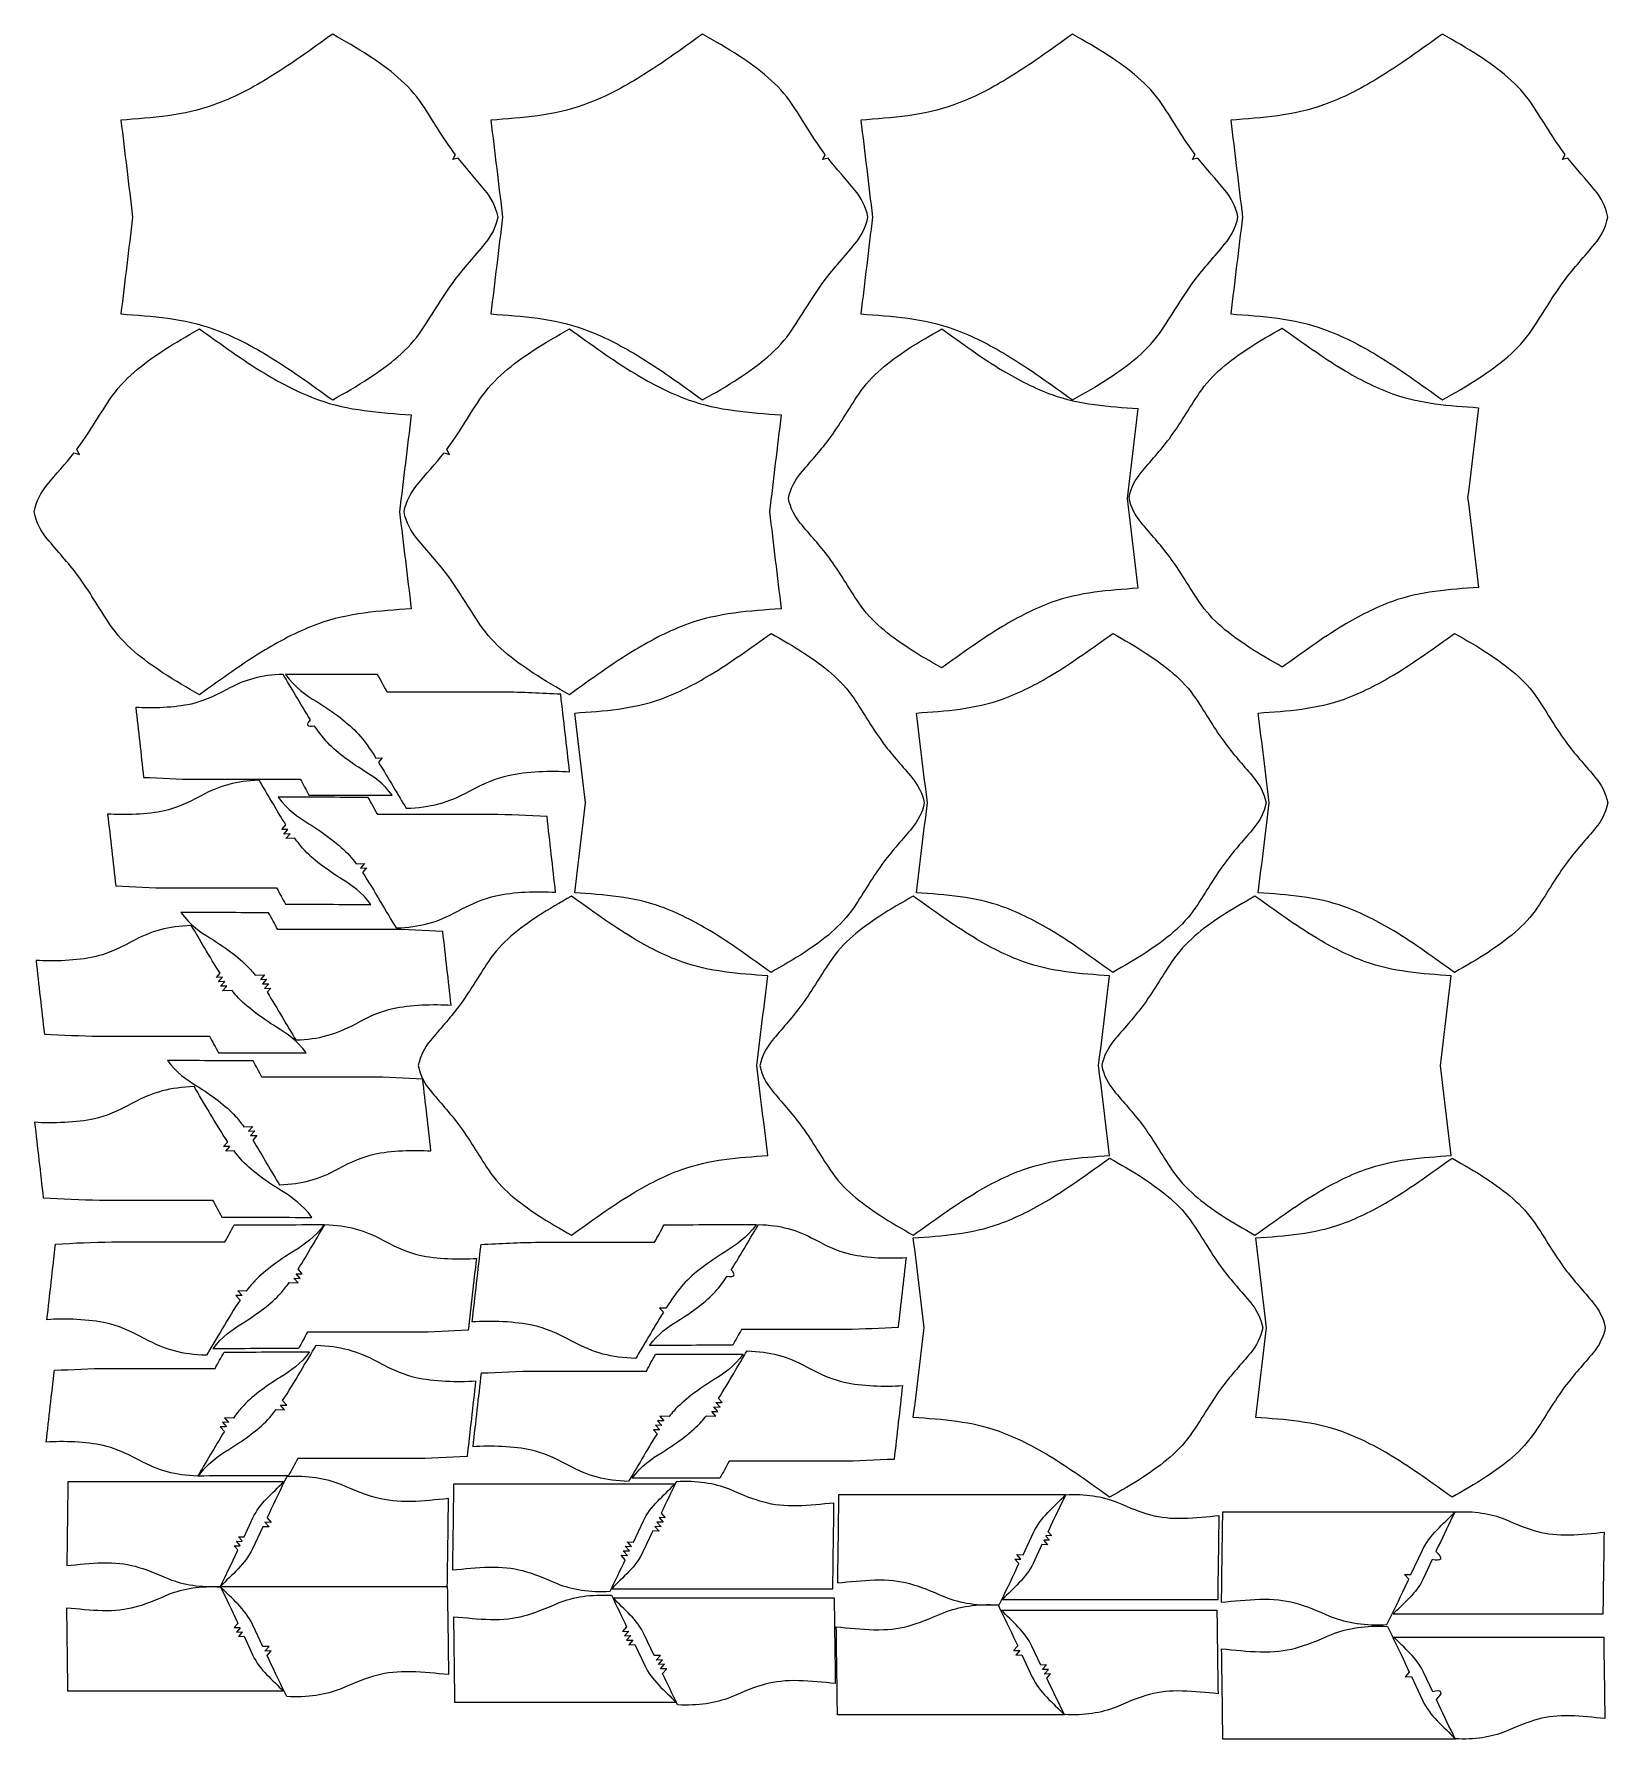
# Model space of a CAD drawing. Header units: millimetres. Extents: x -662 to 662, y -718 to 717.
import ezdxf

# ---------------------------------------------------------------- set-up
doc = ezdxf.new("R2010")
doc.units = ezdxf.units.MM
doc.header["$MEASUREMENT"] = 0
doc.layers.add('Layer 1', color=7, linetype='Continuous')

msp = doc.modelspace()

# ---------------------------------------------------------------- linework, layer by layer
at = {"layer": 'Layer 1', "color": 250, "lineweight": 20}
for points, knots in [([(-589.2333, 481.9054), (-585.9461, 509.1029), (-582.6589, 536.3003), (-579.3716, 563.4977), (-582.6588, 590.6951), (-585.9461, 617.8925), (-589.2333, 645.0898), (-562.9271, 646.8962), (-536.06, 648.7365), (-511.0811, 657.8169), (-495.1928, 663.5925), (-480.4305, 671.2198), (-466.2249, 679.7625), (-447.1496, 691.2334), (-429.1746, 704.5979), (-410.9934, 717.4346), (-400.7854, 711.4933), (-390.4251, 705.7803), (-380.5844, 699.2408), (-363.3914, 687.8147), (-347.4298, 675.7723), (-335.6465, 658.2143), (-326.1957, 644.1314), (-317.7772, 629.2122), (-307.7575, 615.9977), (-307.7575, 615.9977), (-309.9784, 611.782), (-309.9784, 611.782), (-309.9784, 611.782), (-305.4854, 613.0578), (-305.4854, 613.0578), (-298.2317, 603.8376), (-290.327, 595.2533), (-282.9044, 586.1979), (-277.6101, 579.8785), (-273.6714, 572.5114), (-271.863, 563.4975), (-273.6714, 554.4836), (-277.6102, 547.1166), (-282.9044, 540.7974), (-291.3648, 530.4757), (-300.4517, 520.7663), (-308.4869, 510.0293), (-318.1409, 497.13), (-326.4478, 482.4885), (-335.6467, 468.7809), (-347.43, 451.2229), (-363.3915, 439.1805), (-380.5846, 427.7544), (-390.4252, 421.2149), (-400.7855, 415.5019), (-410.9935, 409.5606), (-429.1747, 422.3973), (-447.1497, 435.7618), (-466.2251, 447.2328), (-480.4306, 455.7756), (-495.1929, 463.4026), (-511.0812, 469.1783), (-536.0601, 478.2588), (-562.9271, 480.0991), (-589.2333, 481.9054)], [0, 0, 0, 0, 0.05, 0.05, 0.05, 0.1, 0.1, 0.1, 0.15, 0.15, 0.15, 0.2, 0.2, 0.2, 0.25, 0.25, 0.25, 0.3, 0.3, 0.3, 0.35, 0.35, 0.35, 0.4, 0.4, 0.4, 0.45, 0.45, 0.45, 0.5, 0.5, 0.5, 0.55, 0.55, 0.55, 0.6, 0.6, 0.6, 0.65, 0.65, 0.65, 0.7, 0.7, 0.7, 0.75, 0.75, 0.75, 0.8, 0.8, 0.8, 0.85, 0.85, 0.85, 0.9, 0.9, 0.9, 0.95, 0.95, 0.95, 1, 1, 1, 1]), ([(-277.9021, 481.9054), (-274.6149, 509.1029), (-271.3277, 536.3003), (-268.0404, 563.4977), (-271.3276, 590.6951), (-274.6149, 617.8925), (-277.9021, 645.0898), (-251.5959, 646.8962), (-224.7288, 648.7365), (-199.7499, 657.8169), (-183.8616, 663.5925), (-169.0993, 671.2198), (-154.8937, 679.7625), (-135.8184, 691.2334), (-117.8434, 704.5979), (-99.6622, 717.4346), (-89.4542, 711.4933), (-79.0939, 705.7803), (-69.2532, 699.2408), (-52.0602, 687.8147), (-36.0986, 675.7723), (-24.3153, 658.2143), (-14.8645, 644.1314), (-6.446, 629.2122), (3.5737, 615.9977), (3.5737, 615.9977), (1.3528, 611.782), (1.3528, 611.782), (1.3528, 611.782), (5.8458, 613.0578), (5.8458, 613.0578), (13.0995, 603.8376), (21.0042, 595.2533), (28.4268, 586.1979), (33.7211, 579.8785), (37.6598, 572.5114), (39.4682, 563.4975), (37.6598, 554.4836), (33.721, 547.1166), (28.4268, 540.7974), (19.9664, 530.4757), (10.8795, 520.7663), (2.8443, 510.0293), (-6.8097, 497.13), (-15.1166, 482.4885), (-24.3155, 468.7809), (-36.0988, 451.2229), (-52.0603, 439.1805), (-69.2534, 427.7544), (-79.094, 421.2149), (-89.4543, 415.5019), (-99.6623, 409.5606), (-117.8435, 422.3973), (-135.8185, 435.7618), (-154.8939, 447.2328), (-169.0994, 455.7756), (-183.8617, 463.4026), (-199.75, 469.1783), (-224.7289, 478.2588), (-251.5959, 480.0991), (-277.9021, 481.9054)], [0, 0, 0, 0, 0.05, 0.05, 0.05, 0.1, 0.1, 0.1, 0.15, 0.15, 0.15, 0.2, 0.2, 0.2, 0.25, 0.25, 0.25, 0.3, 0.3, 0.3, 0.35, 0.35, 0.35, 0.4, 0.4, 0.4, 0.45, 0.45, 0.45, 0.5, 0.5, 0.5, 0.55, 0.55, 0.55, 0.6, 0.6, 0.6, 0.65, 0.65, 0.65, 0.7, 0.7, 0.7, 0.75, 0.75, 0.75, 0.8, 0.8, 0.8, 0.85, 0.85, 0.85, 0.9, 0.9, 0.9, 0.95, 0.95, 0.95, 1, 1, 1, 1]), ([(33.4291, 481.9054), (36.7163, 509.1029), (40.0035, 536.3003), (43.2908, 563.4977), (40.0036, 590.6951), (36.7163, 617.8925), (33.4291, 645.0898), (59.7353, 646.8962), (86.6024, 648.7365), (111.5813, 657.8169), (127.4696, 663.5925), (142.2319, 671.2198), (156.4375, 679.7625), (175.5128, 691.2334), (193.4878, 704.5979), (211.669, 717.4346), (221.877, 711.4933), (232.2373, 705.7803), (242.078, 699.2408), (259.271, 687.8147), (275.2326, 675.7723), (287.0159, 658.2143), (296.4667, 644.1314), (304.8852, 629.2122), (314.9049, 615.9977), (314.9049, 615.9977), (312.684, 611.782), (312.684, 611.782), (312.684, 611.782), (317.177, 613.0578), (317.177, 613.0578), (324.4307, 603.8376), (332.3354, 595.2533), (339.758, 586.1979), (345.0523, 579.8785), (348.991, 572.5114), (350.7994, 563.4975), (348.991, 554.4836), (345.0522, 547.1166), (339.758, 540.7974), (331.2976, 530.4757), (322.2107, 520.7663), (314.1755, 510.0293), (304.5215, 497.13), (296.2146, 482.4885), (287.0157, 468.7809), (275.2324, 451.2229), (259.2709, 439.1805), (242.0778, 427.7544), (232.2372, 421.2149), (221.8769, 415.5019), (211.6689, 409.5606), (193.4877, 422.3973), (175.5127, 435.7618), (156.4373, 447.2328), (142.2318, 455.7756), (127.4695, 463.4026), (111.5812, 469.1783), (86.6023, 478.2588), (59.7353, 480.0991), (33.4291, 481.9054)], [0, 0, 0, 0, 0.05, 0.05, 0.05, 0.1, 0.1, 0.1, 0.15, 0.15, 0.15, 0.2, 0.2, 0.2, 0.25, 0.25, 0.25, 0.3, 0.3, 0.3, 0.35, 0.35, 0.35, 0.4, 0.4, 0.4, 0.45, 0.45, 0.45, 0.5, 0.5, 0.5, 0.55, 0.55, 0.55, 0.6, 0.6, 0.6, 0.65, 0.65, 0.65, 0.7, 0.7, 0.7, 0.75, 0.75, 0.75, 0.8, 0.8, 0.8, 0.85, 0.85, 0.85, 0.9, 0.9, 0.9, 0.95, 0.95, 0.95, 1, 1, 1, 1]), ([(344.7603, 481.9054), (348.0475, 509.1029), (351.3347, 536.3003), (354.622, 563.4977), (351.3348, 590.6951), (348.0475, 617.8925), (344.7603, 645.0898), (371.0665, 646.8962), (397.9336, 648.7365), (422.9125, 657.8169), (438.8008, 663.5925), (453.5631, 671.2198), (467.7687, 679.7625), (486.844, 691.2334), (504.819, 704.5979), (523.0002, 717.4346), (533.2082, 711.4933), (543.5685, 705.7803), (553.4092, 699.2408), (570.6022, 687.8147), (586.5638, 675.7723), (598.3471, 658.2143), (607.7979, 644.1314), (616.2164, 629.2122), (626.2361, 615.9977), (626.2361, 615.9977), (624.0152, 611.782), (624.0152, 611.782), (624.0152, 611.782), (628.5082, 613.0578), (628.5082, 613.0578), (635.7619, 603.8376), (643.6666, 595.2533), (651.0892, 586.1979), (656.3835, 579.8785), (660.3222, 572.5114), (662.1306, 563.4975), (660.3222, 554.4836), (656.3834, 547.1166), (651.0892, 540.7974), (642.6288, 530.4757), (633.5419, 520.7663), (625.5067, 510.0293), (615.8527, 497.13), (607.5458, 482.4885), (598.3469, 468.7809), (586.5636, 451.2229), (570.6021, 439.1805), (553.409, 427.7544), (543.5684, 421.2149), (533.2081, 415.5019), (523.0001, 409.5606), (504.8189, 422.3973), (486.8439, 435.7618), (467.7685, 447.2328), (453.563, 455.7756), (438.8007, 463.4026), (422.9124, 469.1783), (397.9335, 478.2588), (371.0665, 480.0991), (344.7603, 481.9054)], [0, 0, 0, 0, 0.05, 0.05, 0.05, 0.1, 0.1, 0.1, 0.15, 0.15, 0.15, 0.2, 0.2, 0.2, 0.25, 0.25, 0.25, 0.3, 0.3, 0.3, 0.35, 0.35, 0.35, 0.4, 0.4, 0.4, 0.45, 0.45, 0.45, 0.5, 0.5, 0.5, 0.55, 0.55, 0.55, 0.6, 0.6, 0.6, 0.65, 0.65, 0.65, 0.7, 0.7, 0.7, 0.75, 0.75, 0.75, 0.8, 0.8, 0.8, 0.85, 0.85, 0.85, 0.9, 0.9, 0.9, 0.95, 0.95, 0.95, 1, 1, 1, 1]), ([(-344.9029, 233.8225), (-348.1901, 261.0199), (-351.4773, 288.2173), (-354.7646, 315.4147), (-351.4774, 342.6121), (-348.1901, 369.8095), (-344.9029, 397.0069), (-371.2091, 398.8132), (-398.0762, 400.6535), (-423.0551, 409.734), (-438.9434, 415.5096), (-453.7057, 423.1368), (-467.9113, 431.6796), (-486.9866, 443.1506), (-504.9616, 456.5148), (-523.1428, 469.3516), (-533.3508, 463.4104), (-543.7111, 457.6973), (-553.5518, 451.1578), (-570.7448, 439.7317), (-586.7064, 427.6894), (-598.4897, 410.1314), (-607.9405, 396.0484), (-616.359, 381.1292), (-626.3787, 367.9147), (-626.3787, 367.9147), (-624.1578, 363.699), (-624.1578, 363.699), (-624.1578, 363.699), (-628.6508, 364.9748), (-628.6508, 364.9748), (-635.9045, 355.7546), (-643.8092, 347.1703), (-651.2318, 338.1149), (-656.5261, 331.7956), (-660.4648, 324.4284), (-662.2732, 315.4145), (-660.4648, 306.4006), (-656.526, 299.0336), (-651.2318, 292.7143), (-642.7714, 282.3927), (-633.6845, 272.6833), (-625.6493, 261.9463), (-615.9953, 249.047), (-607.6884, 234.4054), (-598.4895, 220.6979), (-586.7062, 203.1398), (-570.7447, 191.0975), (-553.5516, 179.6715), (-543.711, 173.1319), (-533.3507, 167.4189), (-523.1427, 161.4777), (-504.9615, 174.3144), (-486.9865, 187.6788), (-467.9111, 199.1498), (-453.7056, 207.6924), (-438.9433, 215.3196), (-423.055, 221.0953), (-398.0761, 230.1758), (-371.2091, 232.0161), (-344.9029, 233.8225)], [0, 0, 0, 0, 0.05, 0.05, 0.05, 0.1, 0.1, 0.1, 0.15, 0.15, 0.15, 0.2, 0.2, 0.2, 0.25, 0.25, 0.25, 0.3, 0.3, 0.3, 0.35, 0.35, 0.35, 0.4, 0.4, 0.4, 0.45, 0.45, 0.45, 0.5, 0.5, 0.5, 0.55, 0.55, 0.55, 0.6, 0.6, 0.6, 0.65, 0.65, 0.65, 0.7, 0.7, 0.7, 0.75, 0.75, 0.75, 0.8, 0.8, 0.8, 0.85, 0.85, 0.85, 0.9, 0.9, 0.9, 0.95, 0.95, 0.95, 1, 1, 1, 1]), ([(-33.5717, 233.8225), (-36.8589, 261.0199), (-40.1461, 288.2173), (-43.4334, 315.4147), (-40.1462, 342.6121), (-36.8589, 369.8095), (-33.5717, 397.0069), (-59.8779, 398.8132), (-86.745, 400.6535), (-111.7239, 409.734), (-127.6122, 415.5096), (-142.3745, 423.1368), (-156.5801, 431.6796), (-175.6554, 443.1506), (-193.6304, 456.5148), (-211.8116, 469.3516), (-222.0196, 463.4104), (-232.3799, 457.6973), (-242.2206, 451.1578), (-259.4136, 439.7317), (-275.3752, 427.6894), (-287.1585, 410.1314), (-296.6093, 396.0484), (-305.0278, 381.1292), (-315.0475, 367.9147), (-315.0475, 367.9147), (-312.8266, 363.699), (-312.8266, 363.699), (-312.8266, 363.699), (-317.3196, 364.9748), (-317.3196, 364.9748), (-324.5733, 355.7546), (-332.478, 347.1703), (-339.9006, 338.1149), (-345.1949, 331.7956), (-349.1336, 324.4284), (-350.942, 315.4145), (-349.1336, 306.4006), (-345.1948, 299.0336), (-339.9006, 292.7143), (-331.4402, 282.3927), (-322.3533, 272.6833), (-314.3181, 261.9463), (-304.6641, 249.047), (-296.3572, 234.4054), (-287.1583, 220.6979), (-275.375, 203.1398), (-259.4135, 191.0975), (-242.2204, 179.6715), (-232.3798, 173.1319), (-222.0195, 167.4189), (-211.8115, 161.4777), (-193.6303, 174.3144), (-175.6553, 187.6788), (-156.5799, 199.1498), (-142.3744, 207.6924), (-127.6121, 215.3196), (-111.7238, 221.0953), (-86.7449, 230.1758), (-59.8779, 232.0161), (-33.5717, 233.8225)], [0, 0, 0, 0, 0.05, 0.05, 0.05, 0.1, 0.1, 0.1, 0.15, 0.15, 0.15, 0.2, 0.2, 0.2, 0.25, 0.25, 0.25, 0.3, 0.3, 0.3, 0.35, 0.35, 0.35, 0.4, 0.4, 0.4, 0.45, 0.45, 0.45, 0.5, 0.5, 0.5, 0.55, 0.55, 0.55, 0.6, 0.6, 0.6, 0.65, 0.65, 0.65, 0.7, 0.7, 0.7, 0.75, 0.75, 0.75, 0.8, 0.8, 0.8, 0.85, 0.85, 0.85, 0.9, 0.9, 0.9, 0.95, 0.95, 0.95, 1, 1, 1, 1]), ([(-17.216, 347.6928), (-22.1225, 341.8361), (-25.7729, 335.0086), (-27.4489, 326.6545), (-25.7729, 318.3004), (-22.1225, 311.4727), (-17.216, 305.616), (-9.375, 296.0502), (-0.9534, 287.0517), (6.4934, 277.1008), (15.4406, 265.1459), (23.1394, 251.5763), (31.6647, 238.8724), (42.5853, 222.5999), (57.3782, 211.4392), (73.3125, 200.8497), (82.4326, 194.789), (92.0344, 189.4943), (101.495, 183.988), (118.345, 195.8848), (135.0039, 208.2708), (152.6827, 218.9019), (165.8482, 226.8191), (179.5297, 233.8879), (194.2547, 239.2407), (217.4047, 247.6564), (242.3046, 249.362), (266.6848, 251.0359), (263.6383, 276.2421), (260.5917, 301.4482), (257.5452, 326.6545), (260.5917, 351.8605), (263.6383, 377.0667), (266.6848, 402.2728), (242.3046, 403.947), (217.4047, 405.6524), (194.2547, 414.0681), (179.5297, 419.4209), (165.8482, 426.4897), (152.6827, 434.4068), (135.0039, 445.038), (118.345, 457.424), (101.495, 469.3208), (92.0344, 463.8145), (82.4326, 458.5197), (73.3125, 452.459), (57.3782, 441.8696), (42.5853, 430.7089), (31.6647, 414.4364), (23.1394, 401.7324), (15.4406, 388.1629), (6.4934, 376.208), (-0.9534, 366.2571), (-9.375, 357.2586), (-17.216, 347.6928)], [0, 0, 0, 0, 0.055555556, 0.055555556, 0.055555556, 0.111111111, 0.111111111, 0.111111111, 0.166666667, 0.166666667, 0.166666667, 0.222222222, 0.222222222, 0.222222222, 0.277777778, 0.277777778, 0.277777778, 0.333333333, 0.333333333, 0.333333333, 0.388888889, 0.388888889, 0.388888889, 0.444444444, 0.444444444, 0.444444444, 0.5, 0.5, 0.5, 0.555555556, 0.555555556, 0.555555556, 0.611111111, 0.611111111, 0.611111111, 0.666666667, 0.666666667, 0.666666667, 0.722222222, 0.722222222, 0.722222222, 0.777777778, 0.777777778, 0.777777778, 0.833333333, 0.833333333, 0.833333333, 0.888888889, 0.888888889, 0.888888889, 0.944444444, 0.944444444, 0.944444444, 1, 1, 1, 1]), ([(269.3613, 348.4377), (264.4548, 342.581), (260.8044, 335.7534), (259.1284, 327.3992), (260.8044, 319.0452), (264.4548, 312.2176), (269.3613, 306.3609), (277.2023, 296.7951), (285.6239, 287.7966), (293.0707, 277.8457), (302.0179, 265.8908), (309.7167, 252.3212), (318.242, 239.6174), (329.1626, 223.3448), (343.9555, 212.1841), (359.8898, 201.5947), (369.0099, 195.534), (378.6117, 190.2392), (388.0723, 184.7329), (404.9223, 196.6297), (421.5812, 209.0157), (439.26, 219.6469), (452.4255, 227.564), (466.107, 234.6328), (480.832, 239.9856), (503.982, 248.4013), (528.8819, 250.1068), (553.2621, 251.7809), (550.2156, 276.987), (547.169, 302.1932), (544.1225, 327.3992), (547.169, 352.6054), (550.2156, 377.8115), (553.2621, 403.0178), (528.8819, 404.6918), (503.982, 406.3973), (480.832, 414.813), (466.107, 420.1658), (452.4255, 427.2346), (439.26, 435.1518), (421.5812, 445.7829), (404.9223, 458.1689), (388.0723, 470.0657), (378.6117, 464.5594), (369.0099, 459.2647), (359.8898, 453.204), (343.9555, 442.6145), (329.1626, 431.4538), (318.242, 415.1813), (309.7167, 402.4774), (302.0179, 388.9078), (293.0707, 376.9529), (285.6239, 367.002), (277.2023, 358.0035), (269.3613, 348.4377)], [0, 0, 0, 0, 0.055555556, 0.055555556, 0.055555556, 0.111111111, 0.111111111, 0.111111111, 0.166666667, 0.166666667, 0.166666667, 0.222222222, 0.222222222, 0.222222222, 0.277777778, 0.277777778, 0.277777778, 0.333333333, 0.333333333, 0.333333333, 0.388888889, 0.388888889, 0.388888889, 0.444444444, 0.444444444, 0.444444444, 0.5, 0.5, 0.5, 0.555555556, 0.555555556, 0.555555556, 0.611111111, 0.611111111, 0.611111111, 0.666666667, 0.666666667, 0.666666667, 0.722222222, 0.722222222, 0.722222222, 0.777777778, 0.777777778, 0.777777778, 0.833333333, 0.833333333, 0.833333333, 0.888888889, 0.888888889, 0.888888889, 0.944444444, 0.944444444, 0.944444444, 1, 1, 1, 1]), ([(76.6063, 49.3879), (81.5128, 55.2446), (85.1632, 62.0722), (86.8392, 70.4263), (85.1632, 78.7804), (81.5128, 85.608), (76.6063, 91.4647), (68.7653, 101.0305), (60.3437, 110.029), (52.8969, 119.9797), (43.9497, 131.9347), (36.2509, 145.5043), (27.7256, 158.2083), (16.805, 174.4806), (2.0121, 185.6415), (-13.9222, 196.231), (-23.0423, 202.2917), (-32.6441, 207.5864), (-42.1047, 213.0927), (-58.9547, 201.1959), (-75.6136, 188.8099), (-93.2924, 178.1787), (-106.4579, 170.2615), (-120.1394, 163.1927), (-134.8644, 157.84), (-158.0144, 149.4243), (-182.9143, 147.7188), (-207.2945, 146.0447), (-204.248, 120.8385), (-201.2014, 95.6324), (-198.1549, 70.4263), (-201.2014, 45.2202), (-204.248, 20.014), (-207.2945, -5.1922), (-182.9143, -6.8662), (-158.0144, -8.5717), (-134.8644, -16.9875), (-120.1394, -22.3402), (-106.4579, -29.409), (-93.2924, -37.3261), (-75.6136, -47.9573), (-58.9547, -60.3433), (-42.1047, -72.2402), (-32.6441, -66.7339), (-23.0423, -61.4391), (-13.9222, -55.3784), (2.0121, -44.7889), (16.805, -33.6282), (27.7256, -17.3557), (36.2509, -4.6518), (43.9497, 8.9178), (52.8969, 20.8727), (60.3437, 30.8236), (68.7653, 39.8221), (76.6063, 49.3879)], [0, 0, 0, 0, 0.055555556, 0.055555556, 0.055555556, 0.111111111, 0.111111111, 0.111111111, 0.166666667, 0.166666667, 0.166666667, 0.222222222, 0.222222222, 0.222222222, 0.277777778, 0.277777778, 0.277777778, 0.333333333, 0.333333333, 0.333333333, 0.388888889, 0.388888889, 0.388888889, 0.444444444, 0.444444444, 0.444444444, 0.5, 0.5, 0.5, 0.555555556, 0.555555556, 0.555555556, 0.611111111, 0.611111111, 0.611111111, 0.666666667, 0.666666667, 0.666666667, 0.722222222, 0.722222222, 0.722222222, 0.777777778, 0.777777778, 0.777777778, 0.833333333, 0.833333333, 0.833333333, 0.888888889, 0.888888889, 0.888888889, 0.944444444, 0.944444444, 0.944444444, 1, 1, 1, 1]), ([(364.2152, 49.3879), (369.1217, 55.2446), (372.7721, 62.0722), (374.4481, 70.4263), (372.7721, 78.7804), (369.1217, 85.608), (364.2152, 91.4647), (356.3742, 101.0305), (347.9526, 110.029), (340.5058, 119.9797), (331.5586, 131.9347), (323.8598, 145.5043), (315.3345, 158.2083), (304.4139, 174.4806), (289.621, 185.6415), (273.6867, 196.231), (264.5666, 202.2917), (254.9648, 207.5864), (245.5042, 213.0927), (228.6542, 201.1959), (211.9953, 188.8099), (194.3165, 178.1787), (181.151, 170.2615), (167.4695, 163.1927), (152.7445, 157.84), (129.5945, 149.4243), (104.6946, 147.7188), (80.3144, 146.0447), (83.3609, 120.8385), (86.4075, 95.6324), (89.454, 70.4263), (86.4075, 45.2202), (83.3609, 20.014), (80.3144, -5.1922), (104.6946, -6.8662), (129.5945, -8.5717), (152.7445, -16.9875), (167.4695, -22.3402), (181.151, -29.409), (194.3165, -37.3261), (211.9953, -47.9573), (228.6542, -60.3433), (245.5042, -72.2402), (254.9648, -66.7339), (264.5666, -61.4391), (273.6867, -55.3784), (289.621, -44.7889), (304.4139, -33.6282), (315.3345, -17.3557), (323.8598, -4.6518), (331.5586, 8.9178), (340.5058, 20.8727), (347.9526, 30.8236), (356.3742, 39.8221), (364.2152, 49.3879)], [0, 0, 0, 0, 0.055555556, 0.055555556, 0.055555556, 0.111111111, 0.111111111, 0.111111111, 0.166666667, 0.166666667, 0.166666667, 0.222222222, 0.222222222, 0.222222222, 0.277777778, 0.277777778, 0.277777778, 0.333333333, 0.333333333, 0.333333333, 0.388888889, 0.388888889, 0.388888889, 0.444444444, 0.444444444, 0.444444444, 0.5, 0.5, 0.5, 0.555555556, 0.555555556, 0.555555556, 0.611111111, 0.611111111, 0.611111111, 0.666666667, 0.666666667, 0.666666667, 0.722222222, 0.722222222, 0.722222222, 0.777777778, 0.777777778, 0.777777778, 0.833333333, 0.833333333, 0.833333333, 0.888888889, 0.888888889, 0.888888889, 0.944444444, 0.944444444, 0.944444444, 1, 1, 1, 1]), ([(651.8241, 49.3879), (656.7306, 55.2446), (660.381, 62.0722), (662.057, 70.4263), (660.381, 78.7804), (656.7306, 85.608), (651.8241, 91.4647), (643.9831, 101.0305), (635.5615, 110.029), (628.1147, 119.9797), (619.1675, 131.9347), (611.4687, 145.5043), (602.9434, 158.2083), (592.0228, 174.4806), (577.2299, 185.6415), (561.2956, 196.231), (552.1755, 202.2917), (542.5737, 207.5864), (533.1131, 213.0927), (516.2631, 201.1959), (499.6042, 188.8099), (481.9254, 178.1787), (468.7599, 170.2615), (455.0784, 163.1927), (440.3534, 157.84), (417.2034, 149.4243), (392.3035, 147.7188), (367.9233, 146.0447), (370.9698, 120.8385), (374.0164, 95.6324), (377.0629, 70.4263), (374.0164, 45.2202), (370.9698, 20.014), (367.9233, -5.1922), (392.3035, -6.8662), (417.2034, -8.5717), (440.3534, -16.9875), (455.0784, -22.3402), (468.7599, -29.409), (481.9254, -37.3261), (499.6042, -47.9573), (516.2631, -60.3433), (533.1131, -72.2402), (542.5737, -66.7339), (552.1755, -61.4391), (561.2956, -55.3784), (577.2299, -44.7889), (592.0228, -33.6282), (602.9434, -17.3557), (611.4687, -4.6518), (619.1675, 8.9178), (628.1147, 20.8727), (635.5615, 30.8236), (643.9831, 39.8221), (651.8241, 49.3879)], [0, 0, 0, 0, 0.055555556, 0.055555556, 0.055555556, 0.111111111, 0.111111111, 0.111111111, 0.166666667, 0.166666667, 0.166666667, 0.222222222, 0.222222222, 0.222222222, 0.277777778, 0.277777778, 0.277777778, 0.333333333, 0.333333333, 0.333333333, 0.388888889, 0.388888889, 0.388888889, 0.444444444, 0.444444444, 0.444444444, 0.5, 0.5, 0.5, 0.555555556, 0.555555556, 0.555555556, 0.611111111, 0.611111111, 0.611111111, 0.666666667, 0.666666667, 0.666666667, 0.722222222, 0.722222222, 0.722222222, 0.777777778, 0.777777778, 0.777777778, 0.833333333, 0.833333333, 0.833333333, 0.888888889, 0.888888889, 0.888888889, 0.944444444, 0.944444444, 0.944444444, 1, 1, 1, 1]), ([(-570.0995, 91.9301), (-572.3256, 111.5644), (-574.5516, 131.1988), (-576.7776, 150.833), (-562.8167, 149.8839), (-543.9537, 150.4994), (-530.1478, 153.5989), (-521.9962, 155.4291), (-512.3384, 159.225), (-500.6855, 165.6249), (-483.9798, 174.5968), (-471.4081, 177.8857), (-452.6884, 178.5966), (-446.3149, 168.4088), (-437.9534, 153.3461), (-429.6794, 140.4512), (-431.5546, 138.4921), (-432.4178, 136.7628), (-431.8333, 135.7089), (-431.2136, 134.5912), (-429.088, 134.4522), (-426.1817, 135.1324), (-422.8237, 130.1649), (-419.5293, 125.7268), (-416.4409, 122.3017), (-408.6836, 113.6986), (-397.3935, 105.5103), (-384.7218, 97.4843), (-376.3764, 92.4821), (-368.1873, 86.7765), (-360.9416, 76.8229), (-384.2848, 76.8832), (-407.6281, 76.9435), (-430.9714, 77.0037), (-433.4087, 81.448), (-435.8459, 85.892), (-438.2831, 90.3363), (-467.649, 90.3363), (-497.015, 90.3364), (-526.3809, 90.3363), (-540.8936, 90.3361), (-555.5846, 91.301), (-570.0995, 91.9301)], [0, 0, 0, 0, 0.071428571, 0.071428571, 0.071428571, 0.142857143, 0.142857143, 0.142857143, 0.214285714, 0.214285714, 0.214285714, 0.285714286, 0.285714286, 0.285714286, 0.357142857, 0.357142857, 0.357142857, 0.428571429, 0.428571429, 0.428571429, 0.5, 0.5, 0.5, 0.571428571, 0.571428571, 0.571428571, 0.642857143, 0.642857143, 0.642857143, 0.714285714, 0.714285714, 0.714285714, 0.785714286, 0.785714286, 0.785714286, 0.857142857, 0.857142857, 0.857142857, 0.928571429, 0.928571429, 0.928571429, 1, 1, 1, 1]), ([(-219.0766, 161.861), (-216.6105, 140.1099), (-214.1445, 118.3589), (-211.6785, 96.6081), (-227.1445, 97.6594), (-248.0409, 96.9777), (-263.3352, 93.544), (-272.3656, 91.5165), (-283.0645, 87.3115), (-295.9736, 80.2216), (-314.4802, 70.2825), (-328.4072, 66.6391), (-349.1449, 65.8514), (-355.6592, 76.2641), (-364.0481, 91.2751), (-372.5059, 104.7544), (-372.5059, 104.7544), (-369.3667, 108.2696), (-369.3667, 108.2696), (-369.3667, 108.2696), (-374.6267, 108.098), (-374.6267, 108.098), (-379.675, 115.9664), (-384.6942, 123.1074), (-389.3, 128.2152), (-397.8936, 137.7458), (-410.4007, 146.8167), (-424.4385, 155.7081), (-433.6836, 161.2494), (-442.7555, 167.5701), (-450.7823, 178.5966), (-424.9227, 178.5299), (-399.0628, 178.4631), (-373.2031, 178.3964), (-370.5031, 173.4731), (-367.8031, 168.5499), (-365.1031, 163.6265), (-332.5715, 163.6265), (-300.0398, 163.6265), (-267.5081, 163.6265), (-251.4309, 163.6267), (-235.1563, 162.5578), (-219.0766, 161.861)], [0, 0, 0, 0, 0.071428571, 0.071428571, 0.071428571, 0.142857143, 0.142857143, 0.142857143, 0.214285714, 0.214285714, 0.214285714, 0.285714286, 0.285714286, 0.285714286, 0.357142857, 0.357142857, 0.357142857, 0.428571429, 0.428571429, 0.428571429, 0.5, 0.5, 0.5, 0.571428571, 0.571428571, 0.571428571, 0.642857143, 0.642857143, 0.642857143, 0.714285714, 0.714285714, 0.714285714, 0.785714286, 0.785714286, 0.785714286, 0.857142857, 0.857142857, 0.857142857, 0.928571429, 0.928571429, 0.928571429, 1, 1, 1, 1]), ([(-593.5417, 0.4861), (-595.8272, 20.6445), (-598.1127, 40.803), (-600.3981, 60.9613), (-586.0645, 59.987), (-566.698, 60.6188), (-552.5235, 63.801), (-544.1543, 65.6801), (-534.2387, 69.5773), (-522.2748, 76.1481), (-505.1231, 85.3595), (-492.2158, 88.7361), (-472.9964, 89.4661), (-466.7154, 79.4261), (-458.554, 64.7751), (-450.3967, 51.9075), (-450.3967, 51.9075), (-453.9026, 47.9817), (-453.9026, 47.9817), (-453.9026, 47.9817), (-448.6429, 48.1533), (-448.6429, 48.1533), (-448.6429, 48.1533), (-452.1481, 44.2282), (-452.1481, 44.2282), (-452.1481, 44.2282), (-446.8885, 44.3998), (-446.8885, 44.3998), (-446.8885, 44.3998), (-450.3937, 40.4747), (-450.3937, 40.4747), (-450.3937, 40.4747), (-442.9204, 40.7185), (-442.9204, 40.7185), (-440.4672, 37.2852), (-438.0692, 34.2057), (-435.7813, 31.6684), (-427.8169, 22.8356), (-416.2255, 14.4288), (-403.2155, 6.1883), (-394.6473, 1.0528), (-386.2396, -4.8051), (-378.8005, -15.0244), (-402.7668, -14.9625), (-426.7333, -14.9007), (-450.6997, -14.8388), (-453.202, -10.2759), (-455.7043, -5.7132), (-458.2066, -1.1503), (-488.3564, -1.1503), (-518.5063, -1.1502), (-548.6561, -1.1503), (-563.5562, -1.1505), (-578.6393, -0.1598), (-593.5417, 0.4861)], [0, 0, 0, 0, 0.055555556, 0.055555556, 0.055555556, 0.111111111, 0.111111111, 0.111111111, 0.166666667, 0.166666667, 0.166666667, 0.222222222, 0.222222222, 0.222222222, 0.277777778, 0.277777778, 0.277777778, 0.333333333, 0.333333333, 0.333333333, 0.388888889, 0.388888889, 0.388888889, 0.444444444, 0.444444444, 0.444444444, 0.5, 0.5, 0.5, 0.555555556, 0.555555556, 0.555555556, 0.611111111, 0.611111111, 0.611111111, 0.666666667, 0.666666667, 0.666666667, 0.722222222, 0.722222222, 0.722222222, 0.777777778, 0.777777778, 0.777777778, 0.833333333, 0.833333333, 0.833333333, 0.888888889, 0.888888889, 0.888888889, 0.944444444, 0.944444444, 0.944444444, 1, 1, 1, 1]), ([(-230.6483, 58.8961), (-228.2416, 37.6694), (-225.835, 16.4424), (-223.4285, -4.7843), (-238.5217, -3.7582), (-258.9147, -4.4236), (-273.8404, -7.7744), (-282.6532, -9.7532), (-293.0943, -13.8569), (-305.6923, -20.776), (-323.753, -30.4756), (-337.3444, -34.0311), (-357.5825, -34.7998), (-365.3692, -22.3531), (-375.9002, -3.1754), (-385.9381, 11.7434), (-385.9381, 11.7434), (-382.4323, 15.669), (-382.4323, 15.669), (-382.4323, 15.669), (-387.692, 15.4974), (-387.692, 15.4974), (-387.692, 15.4974), (-384.1868, 19.4225), (-384.1868, 19.4225), (-384.1868, 19.4225), (-391.1959, 19.1939), (-391.1959, 19.1939), (-393.1026, 21.7465), (-394.9687, 24.0636), (-396.77, 26.0612), (-405.1565, 35.3621), (-417.3622, 44.2144), (-431.0618, 52.8916), (-440.0841, 58.2994), (-448.9374, 64.4677), (-456.7708, 75.2287), (-431.5342, 75.1635), (-406.2975, 75.0983), (-381.0609, 75.0332), (-378.426, 70.2285), (-375.791, 65.424), (-373.1561, 60.6192), (-341.4084, 60.6192), (-309.6605, 60.6191), (-277.9128, 60.6192), (-262.223, 60.6195), (-246.3405, 59.5762), (-230.6483, 58.8961)], [0, 0, 0, 0, 0.0625, 0.0625, 0.0625, 0.125, 0.125, 0.125, 0.1875, 0.1875, 0.1875, 0.25, 0.25, 0.25, 0.3125, 0.3125, 0.3125, 0.375, 0.375, 0.375, 0.4375, 0.4375, 0.4375, 0.5, 0.5, 0.5, 0.5625, 0.5625, 0.5625, 0.625, 0.625, 0.625, 0.6875, 0.6875, 0.6875, 0.75, 0.75, 0.75, 0.8125, 0.8125, 0.8125, 0.875, 0.875, 0.875, 0.9375, 0.9375, 0.9375, 1, 1, 1, 1]), ([(-328.7935, -171.7609), (-333.7, -165.9043), (-337.3504, -159.0766), (-339.0264, -150.7225), (-337.3504, -142.3684), (-333.7, -135.5408), (-328.7935, -129.6841), (-320.9525, -120.1183), (-312.5309, -111.1198), (-305.0841, -101.169), (-296.1369, -89.2141), (-288.4381, -75.6445), (-279.9128, -62.9405), (-268.9922, -46.6681), (-254.1993, -35.5073), (-238.265, -24.9178), (-229.1449, -18.8571), (-219.5431, -13.5624), (-210.0825, -8.0561), (-193.2325, -19.9529), (-176.5736, -32.3389), (-158.8948, -42.9701), (-145.7293, -50.8873), (-132.0478, -57.9561), (-117.3228, -63.3088), (-94.1728, -71.7245), (-69.2729, -73.43), (-44.8927, -75.1041), (-47.9392, -100.3102), (-50.9858, -125.5164), (-54.0323, -150.7225), (-50.9858, -175.9286), (-47.9392, -201.1348), (-44.8927, -226.341), (-69.2729, -228.015), (-94.1728, -229.7205), (-117.3228, -238.1362), (-132.0478, -243.489), (-145.7293, -250.5578), (-158.8948, -258.4749), (-176.5736, -269.1062), (-193.2325, -281.4921), (-210.0825, -293.3889), (-219.5431, -287.8826), (-229.1449, -282.5879), (-238.265, -276.5272), (-254.1993, -265.9377), (-268.9922, -254.777), (-279.9128, -238.5046), (-288.4381, -225.8006), (-296.1369, -212.231), (-305.0841, -200.2761), (-312.5309, -190.3252), (-320.9525, -181.3267), (-328.7935, -171.7609)], [0, 0, 0, 0, 0.055555556, 0.055555556, 0.055555556, 0.111111111, 0.111111111, 0.111111111, 0.166666667, 0.166666667, 0.166666667, 0.222222222, 0.222222222, 0.222222222, 0.277777778, 0.277777778, 0.277777778, 0.333333333, 0.333333333, 0.333333333, 0.388888889, 0.388888889, 0.388888889, 0.444444444, 0.444444444, 0.444444444, 0.5, 0.5, 0.5, 0.555555556, 0.555555556, 0.555555556, 0.611111111, 0.611111111, 0.611111111, 0.666666667, 0.666666667, 0.666666667, 0.722222222, 0.722222222, 0.722222222, 0.777777778, 0.777777778, 0.777777778, 0.833333333, 0.833333333, 0.833333333, 0.888888889, 0.888888889, 0.888888889, 0.944444444, 0.944444444, 0.944444444, 1, 1, 1, 1]), ([(-41.1846, -171.7609), (-46.0911, -165.9043), (-49.7415, -159.0766), (-51.4175, -150.7225), (-49.7415, -142.3684), (-46.0911, -135.5408), (-41.1846, -129.6841), (-33.3436, -120.1183), (-24.922, -111.1198), (-17.4752, -101.169), (-8.528, -89.2141), (-0.8292, -75.6445), (7.6961, -62.9405), (18.6167, -46.6681), (33.4096, -35.5073), (49.3439, -24.9178), (58.464, -18.8571), (68.0658, -13.5624), (77.5264, -8.0561), (94.3764, -19.9529), (111.0353, -32.3389), (128.7141, -42.9701), (141.8796, -50.8873), (155.5611, -57.9561), (170.2861, -63.3088), (193.4361, -71.7245), (218.336, -73.43), (242.7162, -75.1041), (239.6697, -100.3102), (236.6231, -125.5164), (233.5766, -150.7225), (236.6231, -175.9286), (239.6697, -201.1348), (242.7162, -226.341), (218.336, -228.015), (193.4361, -229.7205), (170.2861, -238.1362), (155.5611, -243.489), (141.8796, -250.5578), (128.7141, -258.4749), (111.0353, -269.1062), (94.3764, -281.4921), (77.5264, -293.3889), (68.0658, -287.8826), (58.464, -282.5879), (49.3439, -276.5272), (33.4096, -265.9377), (18.6167, -254.777), (7.6961, -238.5046), (-0.8292, -225.8006), (-8.528, -212.231), (-17.4752, -200.2761), (-24.922, -190.3252), (-33.3436, -181.3267), (-41.1846, -171.7609)], [0, 0, 0, 0, 0.055555556, 0.055555556, 0.055555556, 0.111111111, 0.111111111, 0.111111111, 0.166666667, 0.166666667, 0.166666667, 0.222222222, 0.222222222, 0.222222222, 0.277777778, 0.277777778, 0.277777778, 0.333333333, 0.333333333, 0.333333333, 0.388888889, 0.388888889, 0.388888889, 0.444444444, 0.444444444, 0.444444444, 0.5, 0.5, 0.5, 0.555555556, 0.555555556, 0.555555556, 0.611111111, 0.611111111, 0.611111111, 0.666666667, 0.666666667, 0.666666667, 0.722222222, 0.722222222, 0.722222222, 0.777777778, 0.777777778, 0.777777778, 0.833333333, 0.833333333, 0.833333333, 0.888888889, 0.888888889, 0.888888889, 0.944444444, 0.944444444, 0.944444444, 1, 1, 1, 1]), ([(246.4243, -171.7609), (241.5178, -165.9043), (237.8674, -159.0766), (236.1914, -150.7225), (237.8674, -142.3684), (241.5178, -135.5408), (246.4243, -129.6841), (254.2653, -120.1183), (262.6869, -111.1198), (270.1337, -101.169), (279.0809, -89.2141), (286.7797, -75.6445), (295.305, -62.9405), (306.2256, -46.6681), (321.0185, -35.5073), (336.9528, -24.9178), (346.0729, -18.8571), (355.6747, -13.5624), (365.1353, -8.0561), (381.9853, -19.9529), (398.6442, -32.3389), (416.323, -42.9701), (429.4885, -50.8873), (443.17, -57.9561), (457.895, -63.3088), (481.045, -71.7245), (505.9449, -73.43), (530.3251, -75.1041), (527.2786, -100.3102), (524.232, -125.5164), (521.1855, -150.7225), (524.232, -175.9286), (527.2786, -201.1348), (530.3251, -226.341), (505.9449, -228.015), (481.045, -229.7205), (457.895, -238.1362), (443.17, -243.489), (429.4885, -250.5578), (416.323, -258.4749), (398.6442, -269.1062), (381.9853, -281.4921), (365.1353, -293.3889), (355.6747, -287.8826), (346.0729, -282.5879), (336.9528, -276.5272), (321.0185, -265.9377), (306.2256, -254.777), (295.305, -238.5046), (286.7797, -225.8006), (279.0809, -212.231), (270.1337, -200.2761), (262.6869, -190.3252), (254.2653, -181.3267), (246.4243, -171.7609)], [0, 0, 0, 0, 0.055555556, 0.055555556, 0.055555556, 0.111111111, 0.111111111, 0.111111111, 0.166666667, 0.166666667, 0.166666667, 0.222222222, 0.222222222, 0.222222222, 0.277777778, 0.277777778, 0.277777778, 0.333333333, 0.333333333, 0.333333333, 0.388888889, 0.388888889, 0.388888889, 0.444444444, 0.444444444, 0.444444444, 0.5, 0.5, 0.5, 0.555555556, 0.555555556, 0.555555556, 0.611111111, 0.611111111, 0.611111111, 0.666666667, 0.666666667, 0.666666667, 0.722222222, 0.722222222, 0.722222222, 0.777777778, 0.777777778, 0.777777778, 0.833333333, 0.833333333, 0.833333333, 0.888888889, 0.888888889, 0.888888889, 0.944444444, 0.944444444, 0.944444444, 1, 1, 1, 1]), ([(-318.3487, -37.7582), (-316.0038, -58.4407), (-313.6588, -79.1233), (-311.314, -99.8057), (-326.0203, -98.8061), (-345.8903, -99.4543), (-360.4334, -102.7192), (-369.0202, -104.6472), (-379.1936, -108.6457), (-391.4685, -115.3874), (-409.0662, -124.8383), (-422.3091, -128.3027), (-442.0282, -129.0516), (-448.7255, -118.3463), (-457.5064, -102.5314), (-466.2012, -88.9711), (-466.2012, -88.9711), (-463.0917, -85.4893), (-463.0917, -85.4893), (-463.0917, -85.4893), (-468.3514, -85.6609), (-468.3514, -85.6609), (-468.3514, -85.6609), (-464.846, -81.7357), (-464.846, -81.7357), (-464.846, -81.7357), (-470.1058, -81.9073), (-470.1058, -81.9073), (-470.1058, -81.9073), (-466.6005, -77.9822), (-466.6005, -77.9822), (-466.6005, -77.9822), (-471.8602, -78.1538), (-471.8602, -78.1538), (-471.8602, -78.1538), (-468.3549, -74.2287), (-468.3549, -74.2287), (-468.3549, -74.2287), (-476.2705, -74.4869), (-476.2705, -74.4869), (-477.6114, -72.764), (-478.9282, -71.1737), (-480.2109, -69.7512), (-488.3824, -60.6887), (-500.2751, -52.0635), (-513.6234, -43.6087), (-522.4144, -38.3396), (-531.0407, -32.3294), (-538.6732, -21.8445), (-514.0838, -21.9079), (-489.4941, -21.9714), (-464.9046, -22.0348), (-462.3373, -26.7163), (-459.7699, -31.3977), (-457.2025, -36.0792), (-426.2688, -36.0792), (-395.335, -36.0793), (-364.4013, -36.0792), (-349.1138, -36.079), (-333.6386, -37.0955), (-318.3487, -37.7582)], [0, 0, 0, 0, 0.05, 0.05, 0.05, 0.1, 0.1, 0.1, 0.15, 0.15, 0.15, 0.2, 0.2, 0.2, 0.25, 0.25, 0.25, 0.3, 0.3, 0.3, 0.35, 0.35, 0.35, 0.4, 0.4, 0.4, 0.45, 0.45, 0.45, 0.5, 0.5, 0.5, 0.55, 0.55, 0.55, 0.6, 0.6, 0.6, 0.65, 0.65, 0.65, 0.7, 0.7, 0.7, 0.75, 0.75, 0.75, 0.8, 0.8, 0.8, 0.85, 0.85, 0.85, 0.9, 0.9, 0.9, 0.95, 0.95, 0.95, 1, 1, 1, 1]), ([(-653.6479, -124.1441), (-655.9928, -103.4616), (-658.3378, -82.779), (-660.6826, -62.0966), (-645.9763, -63.0963), (-626.1063, -62.448), (-611.5632, -59.1831), (-602.9764, -57.2551), (-592.803, -53.2566), (-580.5281, -46.5149), (-562.9304, -37.064), (-549.6875, -33.5996), (-529.9684, -32.8508), (-523.2711, -43.5561), (-514.4902, -59.3709), (-505.7954, -72.9313), (-505.7954, -72.9313), (-508.9049, -76.413), (-508.9049, -76.413), (-508.9049, -76.413), (-503.6452, -76.2414), (-503.6452, -76.2414), (-503.6452, -76.2414), (-507.1506, -80.1666), (-507.1506, -80.1666), (-507.1506, -80.1666), (-501.8908, -79.995), (-501.8908, -79.995), (-501.8908, -79.995), (-505.3961, -83.9201), (-505.3961, -83.9201), (-505.3961, -83.9201), (-500.1364, -83.7485), (-500.1364, -83.7485), (-500.1364, -83.7485), (-503.6417, -87.6736), (-503.6417, -87.6736), (-503.6417, -87.6736), (-495.7261, -87.4154), (-495.7261, -87.4154), (-494.3852, -89.1383), (-493.0684, -90.7286), (-491.7857, -92.1511), (-483.6142, -101.2136), (-471.7215, -109.8389), (-458.3732, -118.2937), (-449.5822, -123.5627), (-440.9559, -129.5729), (-433.3234, -140.0579), (-457.9128, -139.9944), (-482.5025, -139.9309), (-507.092, -139.8675), (-509.6593, -135.186), (-512.2267, -130.5046), (-514.7941, -125.8231), (-545.7278, -125.8231), (-576.6616, -125.823), (-607.5953, -125.8231), (-622.8828, -125.8233), (-638.358, -124.8068), (-653.6479, -124.1441)], [0, 0, 0, 0, 0.05, 0.05, 0.05, 0.1, 0.1, 0.1, 0.15, 0.15, 0.15, 0.2, 0.2, 0.2, 0.25, 0.25, 0.25, 0.3, 0.3, 0.3, 0.35, 0.35, 0.35, 0.4, 0.4, 0.4, 0.45, 0.45, 0.45, 0.5, 0.5, 0.5, 0.55, 0.55, 0.55, 0.6, 0.6, 0.6, 0.65, 0.65, 0.65, 0.7, 0.7, 0.7, 0.75, 0.75, 0.75, 0.8, 0.8, 0.8, 0.85, 0.85, 0.85, 0.9, 0.9, 0.9, 0.95, 0.95, 0.95, 1, 1, 1, 1]), ([(-335.1992, -161.9652), (-332.9137, -182.1236), (-330.6282, -202.2821), (-328.3428, -222.4404), (-342.6764, -221.4661), (-362.0429, -222.0979), (-376.2174, -225.2802), (-384.5866, -227.1592), (-394.5022, -231.0564), (-406.4661, -237.6272), (-423.6178, -246.8386), (-436.5251, -250.2152), (-455.7445, -250.9452), (-462.0255, -240.9052), (-470.1869, -226.2542), (-478.3442, -213.3866), (-478.3442, -213.3866), (-474.8383, -209.4608), (-474.8383, -209.4608), (-474.8383, -209.4608), (-480.098, -209.6324), (-480.098, -209.6324), (-480.098, -209.6324), (-476.5928, -205.7073), (-476.5928, -205.7073), (-476.5928, -205.7073), (-481.8524, -205.8789), (-481.8524, -205.8789), (-481.8524, -205.8789), (-478.3472, -201.9538), (-478.3472, -201.9538), (-478.3472, -201.9538), (-485.8205, -202.1976), (-485.8205, -202.1976), (-488.2737, -198.7643), (-490.6717, -195.6849), (-492.9596, -193.1475), (-500.924, -184.3147), (-512.5154, -175.9079), (-525.5254, -167.6675), (-534.0936, -162.532), (-542.5013, -156.6741), (-549.9404, -146.4547), (-525.9741, -146.5166), (-502.0076, -146.5785), (-478.0412, -146.6403), (-475.5389, -151.2032), (-473.0366, -155.7659), (-470.5343, -160.3288), (-440.3845, -160.3288), (-410.2346, -160.3289), (-380.0848, -160.3288), (-365.1847, -160.3286), (-350.1016, -161.3193), (-335.1992, -161.9652)], [0, 0, 0, 0, 0.055555556, 0.055555556, 0.055555556, 0.111111111, 0.111111111, 0.111111111, 0.166666667, 0.166666667, 0.166666667, 0.222222222, 0.222222222, 0.222222222, 0.277777778, 0.277777778, 0.277777778, 0.333333333, 0.333333333, 0.333333333, 0.388888889, 0.388888889, 0.388888889, 0.444444444, 0.444444444, 0.444444444, 0.5, 0.5, 0.5, 0.555555556, 0.555555556, 0.555555556, 0.611111111, 0.611111111, 0.611111111, 0.666666667, 0.666666667, 0.666666667, 0.722222222, 0.722222222, 0.722222222, 0.777777778, 0.777777778, 0.777777778, 0.833333333, 0.833333333, 0.833333333, 0.888888889, 0.888888889, 0.888888889, 0.944444444, 0.944444444, 0.944444444, 1, 1, 1, 1]), ([(-654.608, -262.0875), (-657.0147, -240.8608), (-659.4213, -219.6338), (-661.8278, -198.4071), (-646.7346, -199.4332), (-626.3416, -198.7678), (-611.4159, -195.417), (-602.6031, -193.4382), (-592.162, -189.3346), (-579.564, -182.4154), (-561.5033, -172.7159), (-547.9119, -169.1603), (-527.6738, -168.3916), (-519.8871, -180.8383), (-509.3561, -200.016), (-499.3182, -214.9349), (-499.3182, -214.9349), (-502.824, -218.8604), (-502.824, -218.8604), (-502.824, -218.8604), (-497.5643, -218.6888), (-497.5643, -218.6888), (-497.5643, -218.6888), (-501.0695, -222.6139), (-501.0695, -222.6139), (-501.0695, -222.6139), (-494.0604, -222.3853), (-494.0604, -222.3853), (-492.1537, -224.9379), (-490.2876, -227.255), (-488.4863, -229.2526), (-480.0998, -238.5536), (-467.8941, -247.4059), (-454.1945, -256.083), (-445.1722, -261.4908), (-436.3189, -267.6591), (-428.4855, -278.4201), (-453.7221, -278.3549), (-478.9588, -278.2897), (-504.1954, -278.2246), (-506.8303, -273.4199), (-509.4653, -268.6154), (-512.1002, -263.8106), (-543.8479, -263.8106), (-575.5958, -263.8105), (-607.3435, -263.8106), (-623.0333, -263.8109), (-638.9158, -262.7676), (-654.608, -262.0875)], [0, 0, 0, 0, 0.0625, 0.0625, 0.0625, 0.125, 0.125, 0.125, 0.1875, 0.1875, 0.1875, 0.25, 0.25, 0.25, 0.3125, 0.3125, 0.3125, 0.375, 0.375, 0.375, 0.4375, 0.4375, 0.4375, 0.5, 0.5, 0.5, 0.5625, 0.5625, 0.5625, 0.625, 0.625, 0.625, 0.6875, 0.6875, 0.6875, 0.75, 0.75, 0.75, 0.8125, 0.8125, 0.8125, 0.875, 0.875, 0.875, 0.9375, 0.9375, 0.9375, 1, 1, 1, 1]), ([(361.5175, -392.3021), (366.424, -386.4454), (370.0744, -379.6179), (371.7504, -371.2637), (370.0744, -362.9097), (366.424, -356.082), (361.5175, -350.2253), (353.6765, -340.6595), (345.2549, -331.661), (337.8081, -321.7102), (328.8609, -309.7552), (321.1621, -296.1858), (312.6368, -283.4817), (301.7162, -267.2093), (286.9233, -256.0485), (270.989, -245.459), (261.8689, -239.3983), (252.2671, -234.1036), (242.8065, -228.5973), (225.9565, -240.4941), (209.2976, -252.8801), (191.6188, -263.5113), (178.4533, -271.4286), (164.7718, -278.4974), (150.0468, -283.85), (126.8968, -292.2657), (101.9969, -293.9713), (77.6167, -295.6453), (80.6632, -320.8514), (83.7098, -346.0576), (86.7563, -371.2637), (83.7098, -396.4698), (80.6632, -421.676), (77.6167, -446.8822), (101.9969, -448.5563), (126.8968, -450.2617), (150.0468, -458.6774), (164.7718, -464.0302), (178.4533, -471.099), (191.6188, -479.0161), (209.2976, -489.6473), (225.9565, -502.0333), (242.8065, -513.9301), (252.2671, -508.4238), (261.8689, -503.1291), (270.989, -497.0684), (286.9233, -486.4789), (301.7162, -475.3182), (312.6368, -459.0457), (321.1621, -446.3418), (328.8609, -432.7722), (337.8081, -420.8173), (345.2549, -410.8664), (353.6765, -401.8679), (361.5175, -392.3021)], [0, 0, 0, 0, 0.055555556, 0.055555556, 0.055555556, 0.111111111, 0.111111111, 0.111111111, 0.166666667, 0.166666667, 0.166666667, 0.222222222, 0.222222222, 0.222222222, 0.277777778, 0.277777778, 0.277777778, 0.333333333, 0.333333333, 0.333333333, 0.388888889, 0.388888889, 0.388888889, 0.444444444, 0.444444444, 0.444444444, 0.5, 0.5, 0.5, 0.555555556, 0.555555556, 0.555555556, 0.611111111, 0.611111111, 0.611111111, 0.666666667, 0.666666667, 0.666666667, 0.722222222, 0.722222222, 0.722222222, 0.777777778, 0.777777778, 0.777777778, 0.833333333, 0.833333333, 0.833333333, 0.888888889, 0.888888889, 0.888888889, 0.944444444, 0.944444444, 0.944444444, 1, 1, 1, 1]), ([(649.7266, -392.3021), (654.6331, -386.4454), (658.2835, -379.6179), (659.9595, -371.2637), (658.2835, -362.9097), (654.6331, -356.082), (649.7266, -350.2253), (641.8856, -340.6595), (633.464, -331.661), (626.0172, -321.7102), (617.07, -309.7552), (609.3712, -296.1858), (600.8459, -283.4817), (589.9253, -267.2093), (575.1324, -256.0485), (559.1981, -245.459), (550.078, -239.3983), (540.4762, -234.1036), (531.0156, -228.5973), (514.1656, -240.4941), (497.5067, -252.8801), (479.8279, -263.5113), (466.6624, -271.4286), (452.9809, -278.4974), (438.2559, -283.85), (415.1059, -292.2657), (390.206, -293.9713), (365.8258, -295.6453), (368.8723, -320.8514), (371.9189, -346.0576), (374.9654, -371.2637), (371.9189, -396.4698), (368.8723, -421.676), (365.8258, -446.8822), (390.206, -448.5563), (415.1059, -450.2617), (438.2559, -458.6774), (452.9809, -464.0302), (466.6624, -471.099), (479.8279, -479.0161), (497.5067, -489.6473), (514.1656, -502.0333), (531.0156, -513.9301), (540.4762, -508.4238), (550.078, -503.1291), (559.1981, -497.0684), (575.1324, -486.4789), (589.9253, -475.3182), (600.8459, -459.0457), (609.3712, -446.3418), (617.07, -432.7722), (626.0172, -420.8173), (633.464, -410.8664), (641.8856, -401.8679), (649.7266, -392.3021)], [0, 0, 0, 0, 0.055555556, 0.055555556, 0.055555556, 0.111111111, 0.111111111, 0.111111111, 0.166666667, 0.166666667, 0.166666667, 0.222222222, 0.222222222, 0.222222222, 0.277777778, 0.277777778, 0.277777778, 0.333333333, 0.333333333, 0.333333333, 0.388888889, 0.388888889, 0.388888889, 0.444444444, 0.444444444, 0.444444444, 0.5, 0.5, 0.5, 0.555555556, 0.555555556, 0.555555556, 0.611111111, 0.611111111, 0.611111111, 0.666666667, 0.666666667, 0.666666667, 0.722222222, 0.722222222, 0.722222222, 0.777777778, 0.777777778, 0.777777778, 0.833333333, 0.833333333, 0.833333333, 0.888888889, 0.888888889, 0.888888889, 0.944444444, 0.944444444, 0.944444444, 1, 1, 1, 1]), ([(-644.2572, -300.8244), (-646.6639, -322.0511), (-649.0705, -343.2781), (-651.477, -364.5048), (-636.3838, -363.4787), (-615.9908, -364.1441), (-601.0651, -367.4949), (-592.2523, -369.4737), (-581.8112, -373.5774), (-569.2132, -380.4965), (-551.1525, -390.1961), (-537.5611, -393.7516), (-517.323, -394.5203), (-509.5363, -382.0736), (-499.0053, -362.8959), (-488.9674, -347.9771), (-488.9674, -347.9771), (-492.4732, -344.0515), (-492.4732, -344.0515), (-492.4732, -344.0515), (-487.2135, -344.2231), (-487.2135, -344.2231), (-487.2135, -344.2231), (-490.7187, -340.298), (-490.7187, -340.298), (-490.7187, -340.298), (-483.7096, -340.5266), (-483.7096, -340.5266), (-481.8029, -337.974), (-479.9368, -335.657), (-478.1355, -333.6593), (-469.749, -324.3584), (-457.5433, -315.506), (-443.8437, -306.8289), (-434.8214, -301.4211), (-425.9681, -295.2528), (-418.1347, -284.4918), (-443.3713, -284.557), (-468.608, -284.6222), (-493.8446, -284.6873), (-496.4795, -289.492), (-499.1145, -294.2965), (-501.7494, -299.1013), (-533.4971, -299.1013), (-565.245, -299.1014), (-596.9927, -299.1013), (-612.6825, -299.101), (-628.565, -300.1444), (-644.2572, -300.8244)], [0, 0, 0, 0, 0.0625, 0.0625, 0.0625, 0.125, 0.125, 0.125, 0.1875, 0.1875, 0.1875, 0.25, 0.25, 0.25, 0.3125, 0.3125, 0.3125, 0.375, 0.375, 0.375, 0.4375, 0.4375, 0.4375, 0.5, 0.5, 0.5, 0.5625, 0.5625, 0.5625, 0.625, 0.625, 0.625, 0.6875, 0.6875, 0.6875, 0.75, 0.75, 0.75, 0.8125, 0.8125, 0.8125, 0.875, 0.875, 0.875, 0.9375, 0.9375, 0.9375, 1, 1, 1, 1]), ([(-296.9571, -373.4717), (-294.6716, -353.3133), (-292.3861, -333.1548), (-290.1007, -312.9965), (-304.4343, -313.9708), (-323.8008, -313.3391), (-337.9753, -310.1568), (-346.3445, -308.2777), (-356.2601, -304.3805), (-368.224, -297.8097), (-385.3757, -288.5983), (-398.283, -285.2217), (-417.5024, -284.4917), (-423.7834, -294.5317), (-431.9448, -309.1827), (-440.1021, -322.0503), (-440.1021, -322.0503), (-436.5962, -325.9761), (-436.5962, -325.9761), (-436.5962, -325.9761), (-441.8559, -325.8045), (-441.8559, -325.8045), (-441.8559, -325.8045), (-438.3507, -329.7296), (-438.3507, -329.7296), (-438.3507, -329.7296), (-443.6103, -329.5581), (-443.6103, -329.5581), (-443.6103, -329.5581), (-440.1051, -333.4831), (-440.1051, -333.4831), (-440.1051, -333.4831), (-447.5784, -333.2393), (-447.5784, -333.2393), (-450.0316, -336.6726), (-452.4296, -339.7521), (-454.7175, -342.2894), (-462.6819, -351.1222), (-474.2733, -359.529), (-487.2833, -367.7694), (-495.8515, -372.905), (-504.2592, -378.7629), (-511.6983, -388.9822), (-487.732, -388.9203), (-463.7655, -388.8584), (-439.7991, -388.7966), (-437.2968, -384.2337), (-434.7945, -379.671), (-432.2922, -375.1081), (-402.1424, -375.1081), (-371.9925, -375.108), (-341.8427, -375.1081), (-326.9426, -375.1083), (-311.8595, -374.1176), (-296.9571, -373.4717)], [0, 0, 0, 0, 0.055555556, 0.055555556, 0.055555556, 0.111111111, 0.111111111, 0.111111111, 0.166666667, 0.166666667, 0.166666667, 0.222222222, 0.222222222, 0.222222222, 0.277777778, 0.277777778, 0.277777778, 0.333333333, 0.333333333, 0.333333333, 0.388888889, 0.388888889, 0.388888889, 0.444444444, 0.444444444, 0.444444444, 0.5, 0.5, 0.5, 0.555555556, 0.555555556, 0.555555556, 0.611111111, 0.611111111, 0.611111111, 0.666666667, 0.666666667, 0.666666667, 0.722222222, 0.722222222, 0.722222222, 0.777777778, 0.777777778, 0.777777778, 0.833333333, 0.833333333, 0.833333333, 0.888888889, 0.888888889, 0.888888889, 0.944444444, 0.944444444, 0.944444444, 1, 1, 1, 1]), ([(-286.1819, -301.1616), (-288.648, -322.9127), (-291.114, -344.6637), (-293.58, -366.4145), (-278.114, -365.3632), (-257.2176, -366.0449), (-241.9233, -369.4785), (-232.8929, -371.5061), (-222.194, -375.7111), (-209.2849, -382.801), (-190.7783, -392.7402), (-176.8513, -396.3835), (-156.1136, -397.1712), (-149.5993, -386.7585), (-141.2104, -371.7475), (-132.7526, -358.2681), (-132.7526, -358.2681), (-135.8918, -354.753), (-135.8918, -354.753), (-135.8918, -354.753), (-130.6318, -354.9246), (-130.6318, -354.9246), (-125.5835, -347.0563), (-120.5643, -339.9152), (-115.9585, -334.8074), (-107.3649, -325.2768), (-94.8578, -316.206), (-80.82, -307.3145), (-71.5749, -301.7732), (-62.503, -295.4525), (-54.4762, -284.4259), (-80.3358, -284.4927), (-106.1957, -284.5595), (-132.0554, -284.6262), (-134.7554, -289.5495), (-137.4554, -294.4727), (-140.1554, -299.3962), (-172.687, -299.3962), (-205.2187, -299.3962), (-237.7504, -299.3962), (-253.8276, -299.3958), (-270.1022, -300.4648), (-286.1819, -301.1616)], [0, 0, 0, 0, 0.071428571, 0.071428571, 0.071428571, 0.142857143, 0.142857143, 0.142857143, 0.214285714, 0.214285714, 0.214285714, 0.285714286, 0.285714286, 0.285714286, 0.357142857, 0.357142857, 0.357142857, 0.428571429, 0.428571429, 0.428571429, 0.5, 0.5, 0.5, 0.571428571, 0.571428571, 0.571428571, 0.642857143, 0.642857143, 0.642857143, 0.714285714, 0.714285714, 0.714285714, 0.785714286, 0.785714286, 0.785714286, 0.857142857, 0.857142857, 0.857142857, 0.928571429, 0.928571429, 0.928571429, 1, 1, 1, 1]), ([(64.841, -371.0925), (67.0671, -351.4582), (69.2931, -331.8238), (71.5191, -312.1896), (57.5582, -313.1386), (38.6952, -312.5232), (24.8893, -309.4237), (16.7377, -307.5936), (7.0799, -303.7976), (-4.573, -297.3977), (-21.2787, -288.4259), (-33.8504, -285.1369), (-52.5701, -284.4259), (-58.9436, -294.6138), (-67.3051, -309.6765), (-75.5791, -322.5714), (-73.7039, -324.5305), (-72.8407, -326.2598), (-73.4252, -327.3137), (-74.0449, -328.4313), (-76.1705, -328.5704), (-79.0768, -327.8902), (-82.4348, -332.8577), (-85.7292, -337.2958), (-88.8176, -340.7209), (-96.5749, -349.324), (-107.865, -357.5123), (-120.5367, -365.5383), (-128.8821, -370.5405), (-137.0712, -376.2461), (-144.3169, -386.1997), (-120.9737, -386.1394), (-97.6304, -386.0791), (-74.2871, -386.0189), (-71.8498, -381.5746), (-69.4126, -377.1305), (-66.9754, -372.6863), (-37.6095, -372.6863), (-8.2435, -372.6862), (21.1224, -372.6863), (35.6351, -372.6865), (50.3261, -371.7216), (64.841, -371.0925)], [0, 0, 0, 0, 0.071428571, 0.071428571, 0.071428571, 0.142857143, 0.142857143, 0.142857143, 0.214285714, 0.214285714, 0.214285714, 0.285714286, 0.285714286, 0.285714286, 0.357142857, 0.357142857, 0.357142857, 0.428571429, 0.428571429, 0.428571429, 0.5, 0.5, 0.5, 0.571428571, 0.571428571, 0.571428571, 0.642857143, 0.642857143, 0.642857143, 0.714285714, 0.714285714, 0.714285714, 0.785714286, 0.785714286, 0.785714286, 0.857142857, 0.857142857, 0.857142857, 0.928571429, 0.928571429, 0.928571429, 1, 1, 1, 1]), ([(-297.9201, -479.7619), (-295.5134, -458.5352), (-293.1068, -437.3082), (-290.7003, -416.0815), (-305.7935, -417.1076), (-326.1865, -416.4422), (-341.1122, -413.0914), (-349.925, -411.1126), (-360.3661, -407.0089), (-372.9641, -400.0898), (-391.0248, -390.3902), (-404.6162, -386.8347), (-424.8543, -386.066), (-432.641, -398.5127), (-443.172, -417.6904), (-453.2099, -432.6092), (-453.2099, -432.6092), (-449.7041, -436.5348), (-449.7041, -436.5348), (-449.7041, -436.5348), (-454.9638, -436.3632), (-454.9638, -436.3632), (-454.9638, -436.3632), (-451.4586, -440.2883), (-451.4586, -440.2883), (-451.4586, -440.2883), (-458.4677, -440.0597), (-458.4677, -440.0597), (-460.3744, -442.6123), (-462.2405, -444.9295), (-464.0418, -446.927), (-472.4283, -456.2279), (-484.634, -465.0803), (-498.3336, -473.7574), (-507.3559, -479.1652), (-516.2092, -485.3335), (-524.0426, -496.0945), (-498.806, -496.0293), (-473.5693, -495.9641), (-448.3327, -495.899), (-445.6978, -491.0943), (-443.0628, -486.2898), (-440.4279, -481.485), (-408.6802, -481.485), (-376.9323, -481.4849), (-345.1846, -481.485), (-329.4948, -481.4853), (-313.6123, -480.4421), (-297.9201, -479.7619)], [0, 0, 0, 0, 0.0625, 0.0625, 0.0625, 0.125, 0.125, 0.125, 0.1875, 0.1875, 0.1875, 0.25, 0.25, 0.25, 0.3125, 0.3125, 0.3125, 0.375, 0.375, 0.375, 0.4375, 0.4375, 0.4375, 0.5, 0.5, 0.5, 0.5625, 0.5625, 0.5625, 0.625, 0.625, 0.625, 0.6875, 0.6875, 0.6875, 0.75, 0.75, 0.75, 0.8125, 0.8125, 0.8125, 0.875, 0.875, 0.875, 0.9375, 0.9375, 0.9375, 1, 1, 1, 1]), ([(-645.2202, -407.1146), (-647.5057, -427.273), (-649.7912, -447.4315), (-652.0766, -467.5898), (-637.743, -466.6155), (-618.3765, -467.2474), (-604.202, -470.4295), (-595.8328, -472.3086), (-585.9172, -476.2058), (-573.9533, -482.7766), (-556.8016, -491.988), (-543.8943, -495.3646), (-524.6749, -496.0946), (-518.3939, -486.0546), (-510.2325, -471.4036), (-502.0752, -458.536), (-502.0752, -458.536), (-505.5811, -454.6102), (-505.5811, -454.6102), (-505.5811, -454.6102), (-500.3214, -454.7818), (-500.3214, -454.7818), (-500.3214, -454.7818), (-503.8266, -450.8567), (-503.8266, -450.8567), (-503.8266, -450.8567), (-498.567, -451.0284), (-498.567, -451.0284), (-498.567, -451.0284), (-502.0722, -447.1032), (-502.0722, -447.1032), (-502.0722, -447.1032), (-494.5989, -447.347), (-494.5989, -447.347), (-492.1457, -443.9137), (-489.7477, -440.8342), (-487.4598, -438.2969), (-479.4954, -429.4641), (-467.904, -421.0573), (-454.894, -412.8169), (-446.3258, -407.6813), (-437.9181, -401.8234), (-430.479, -391.6041), (-454.4453, -391.666), (-478.4118, -391.7279), (-502.3782, -391.7897), (-504.8805, -396.3526), (-507.3828, -400.9153), (-509.8851, -405.4782), (-540.0349, -405.4782), (-570.1848, -405.4783), (-600.3346, -405.4782), (-615.2347, -405.478), (-630.3178, -406.4687), (-645.2202, -407.1146)], [0, 0, 0, 0, 0.055555556, 0.055555556, 0.055555556, 0.111111111, 0.111111111, 0.111111111, 0.166666667, 0.166666667, 0.166666667, 0.222222222, 0.222222222, 0.222222222, 0.277777778, 0.277777778, 0.277777778, 0.333333333, 0.333333333, 0.333333333, 0.388888889, 0.388888889, 0.388888889, 0.444444444, 0.444444444, 0.444444444, 0.5, 0.5, 0.5, 0.555555556, 0.555555556, 0.555555556, 0.611111111, 0.611111111, 0.611111111, 0.666666667, 0.666666667, 0.666666667, 0.722222222, 0.722222222, 0.722222222, 0.777777778, 0.777777778, 0.777777778, 0.833333333, 0.833333333, 0.833333333, 0.888888889, 0.888888889, 0.888888889, 0.944444444, 0.944444444, 0.944444444, 1, 1, 1, 1]), ([(-285.8419, -409.3897), (-288.1868, -430.0722), (-290.5318, -450.7548), (-292.8766, -471.4372), (-278.1703, -470.4376), (-258.3003, -471.0858), (-243.7572, -474.3508), (-235.1704, -476.2787), (-224.997, -480.2772), (-212.7221, -487.0189), (-195.1244, -496.4698), (-181.8815, -499.9342), (-162.1624, -500.6831), (-155.4651, -489.9777), (-146.6842, -474.1629), (-137.9894, -460.6026), (-137.9894, -460.6026), (-141.0989, -457.1208), (-141.0989, -457.1208), (-141.0989, -457.1208), (-135.8392, -457.2924), (-135.8392, -457.2924), (-135.8392, -457.2924), (-139.3446, -453.3672), (-139.3446, -453.3672), (-139.3446, -453.3672), (-134.0848, -453.5388), (-134.0848, -453.5388), (-134.0848, -453.5388), (-137.5901, -449.6137), (-137.5901, -449.6137), (-137.5901, -449.6137), (-132.3304, -449.7853), (-132.3304, -449.7853), (-132.3304, -449.7853), (-135.8357, -445.8602), (-135.8357, -445.8602), (-135.8357, -445.8602), (-127.9201, -446.1184), (-127.9201, -446.1184), (-126.5792, -444.3955), (-125.2624, -442.8052), (-123.9797, -441.3827), (-115.8082, -432.3202), (-103.9155, -423.6949), (-90.5672, -415.2402), (-81.7762, -409.9711), (-73.1499, -403.9609), (-65.5174, -393.4759), (-90.1068, -393.5394), (-114.6965, -393.6029), (-139.286, -393.6663), (-141.8533, -398.3478), (-144.4207, -403.0293), (-146.9881, -407.7107), (-177.9218, -407.7107), (-208.8556, -407.7108), (-239.7893, -407.7107), (-255.0768, -407.7105), (-270.552, -408.727), (-285.8419, -409.3897)], [0, 0, 0, 0, 0.05, 0.05, 0.05, 0.1, 0.1, 0.1, 0.15, 0.15, 0.15, 0.2, 0.2, 0.2, 0.25, 0.25, 0.25, 0.3, 0.3, 0.3, 0.35, 0.35, 0.35, 0.4, 0.4, 0.4, 0.45, 0.45, 0.45, 0.5, 0.5, 0.5, 0.55, 0.55, 0.55, 0.6, 0.6, 0.6, 0.65, 0.65, 0.65, 0.7, 0.7, 0.7, 0.75, 0.75, 0.75, 0.8, 0.8, 0.8, 0.85, 0.85, 0.85, 0.9, 0.9, 0.9, 0.95, 0.95, 0.95, 1, 1, 1, 1]), ([(61.465, -482.0525), (63.8099, -461.37), (66.1549, -440.6874), (68.4997, -420.005), (53.7934, -421.0046), (33.9234, -420.3564), (19.3803, -417.0915), (10.7935, -415.1635), (0.6201, -411.1651), (-11.6548, -404.4233), (-29.2525, -394.9724), (-42.4954, -391.508), (-62.2145, -390.7591), (-68.9118, -401.4645), (-77.6927, -417.2793), (-86.3875, -430.8396), (-86.3875, -430.8396), (-83.278, -434.3214), (-83.278, -434.3214), (-83.278, -434.3214), (-88.5377, -434.1498), (-88.5377, -434.1498), (-88.5377, -434.1498), (-85.0323, -438.075), (-85.0323, -438.075), (-85.0323, -438.075), (-90.2921, -437.9034), (-90.2921, -437.9034), (-90.2921, -437.9034), (-86.7868, -441.8285), (-86.7868, -441.8285), (-86.7868, -441.8285), (-92.0465, -441.657), (-92.0465, -441.657), (-92.0465, -441.657), (-88.5412, -445.582), (-88.5412, -445.582), (-88.5412, -445.582), (-96.4568, -445.3238), (-96.4568, -445.3238), (-97.7977, -447.0467), (-99.1145, -448.637), (-100.3972, -450.0595), (-108.5687, -459.122), (-120.4614, -467.7474), (-133.8097, -476.202), (-142.6007, -481.4711), (-151.227, -487.4813), (-158.8595, -497.9663), (-134.2701, -497.9028), (-109.6804, -497.8393), (-85.0909, -497.7759), (-82.5236, -493.0945), (-79.9562, -488.413), (-77.3888, -483.7315), (-46.4551, -483.7315), (-15.5213, -483.7314), (15.4124, -483.7315), (30.6999, -483.7317), (46.1751, -482.7152), (61.465, -482.0525)], [0, 0, 0, 0, 0.05, 0.05, 0.05, 0.1, 0.1, 0.1, 0.15, 0.15, 0.15, 0.2, 0.2, 0.2, 0.25, 0.25, 0.25, 0.3, 0.3, 0.3, 0.35, 0.35, 0.35, 0.4, 0.4, 0.4, 0.45, 0.45, 0.45, 0.5, 0.5, 0.5, 0.55, 0.55, 0.55, 0.6, 0.6, 0.6, 0.65, 0.65, 0.65, 0.7, 0.7, 0.7, 0.75, 0.75, 0.75, 0.8, 0.8, 0.8, 0.85, 0.85, 0.85, 0.9, 0.9, 0.9, 0.95, 0.95, 0.95, 1, 1, 1, 1]), ([(-633.8103, -501.1127), (-573.3528, -501.1127), (-512.8952, -501.1127), (-452.4377, -501.1127), (-461.516, -510.6672), (-472.5582, -519.2211), (-478.1266, -531.3303), (-478.1266, -531.3303), (-485.622, -547.3563), (-485.622, -547.3563), (-485.622, -547.3563), (-490.3309, -547.2027), (-490.3309, -547.2027), (-490.3309, -547.2027), (-487.1933, -550.7161), (-487.1933, -550.7161), (-487.1933, -550.7161), (-487.3775, -551.1099), (-487.3775, -551.1099), (-487.3775, -551.1099), (-492.0853, -550.9563), (-492.0853, -550.9563), (-492.0853, -550.9563), (-488.9484, -554.4688), (-488.9484, -554.4688), (-488.9484, -554.4688), (-489.1329, -554.8634), (-489.1329, -554.8634), (-489.1329, -554.8634), (-493.8397, -554.7098), (-493.8397, -554.7098), (-493.8397, -554.7098), (-490.7035, -558.2215), (-490.7035, -558.2215), (-490.7035, -558.2215), (-491.3225, -559.5449), (-491.3225, -559.5449), (-495.9349, -569.4067), (-500.7069, -579.1726), (-505.4599, -588.9671), (-522.1573, -589.917), (-536.4976, -587.5992), (-549.0008, -582.7343), (-571.3662, -572.9136), (-583.3562, -568.6253), (-604.7856, -569.1457), (-614.72, -569.3869), (-624.869, -570.5545), (-634.7809, -571.4131), (-634.4574, -547.9797), (-634.1338, -524.5462), (-633.8103, -501.1127)], [0, 0, 0, 0, 0.058823529, 0.058823529, 0.058823529, 0.117647059, 0.117647059, 0.117647059, 0.176470588, 0.176470588, 0.176470588, 0.235294118, 0.235294118, 0.235294118, 0.294117647, 0.294117647, 0.294117647, 0.352941176, 0.352941176, 0.352941176, 0.411764706, 0.411764706, 0.411764706, 0.470588235, 0.470588235, 0.470588235, 0.529411765, 0.529411765, 0.529411765, 0.588235294, 0.588235294, 0.588235294, 0.647058824, 0.647058824, 0.647058824, 0.705882353, 0.705882353, 0.705882353, 0.764705882, 0.764705882, 0.764705882, 0.823529412, 0.823529412, 0.823529412, 0.882352941, 0.882352941, 0.882352941, 0.941176471, 0.941176471, 0.941176471, 1, 1, 1, 1]), ([(-314.5329, -589.1764), (-378.1946, -589.1764), (-441.8565, -589.1764), (-505.5183, -589.1764), (-495.9588, -579.1156), (-484.3314, -570.1082), (-478.4678, -557.3573), (-478.4678, -557.3573), (-469.7565, -538.7313), (-469.7565, -538.7313), (-469.7565, -538.7313), (-464.4967, -538.9029), (-464.4967, -538.9029), (-464.4967, -538.9029), (-468.0014, -534.9785), (-468.0014, -534.9785), (-468.0014, -534.9785), (-468.0011, -534.9779), (-468.0011, -534.9779), (-468.0011, -534.9779), (-462.7423, -535.1494), (-462.7423, -535.1494), (-462.7423, -535.1494), (-466.2463, -531.2259), (-466.2463, -531.2259), (-466.2463, -531.2259), (-464.5726, -527.6473), (-464.5726, -527.6473), (-459.7157, -517.2628), (-454.6908, -506.9794), (-449.6859, -496.6656), (-432.1035, -495.6654), (-417.0032, -498.1062), (-403.8373, -503.2288), (-380.2865, -513.5701), (-367.6611, -518.0856), (-345.0959, -517.5376), (-334.635, -517.2836), (-323.9481, -516.0543), (-313.5108, -515.1501), (-313.8515, -539.8254), (-314.1922, -564.5008), (-314.5329, -589.1764)], [0, 0, 0, 0, 0.071428571, 0.071428571, 0.071428571, 0.142857143, 0.142857143, 0.142857143, 0.214285714, 0.214285714, 0.214285714, 0.285714286, 0.285714286, 0.285714286, 0.357142857, 0.357142857, 0.357142857, 0.428571429, 0.428571429, 0.428571429, 0.5, 0.5, 0.5, 0.571428571, 0.571428571, 0.571428571, 0.642857143, 0.642857143, 0.642857143, 0.714285714, 0.714285714, 0.714285714, 0.785714286, 0.785714286, 0.785714286, 0.857142857, 0.857142857, 0.857142857, 0.928571429, 0.928571429, 0.928571429, 1, 1, 1, 1]), ([(9.8586, -591.003), (-52.1708, -591.003), (-114.2003, -591.003), (-176.2297, -591.003), (-166.9154, -581.2003), (-155.5861, -572.4239), (-149.8729, -559.9999), (-149.8729, -559.9999), (-141.6, -542.3117), (-141.6, -542.3117), (-141.6, -542.3117), (-136.3393, -542.483), (-136.3393, -542.483), (-136.3393, -542.483), (-139.8446, -538.5581), (-139.8446, -538.5581), (-139.8446, -538.5581), (-139.8446, -538.5581), (-139.8446, -538.5581), (-139.8446, -538.5581), (-134.5849, -538.7294), (-134.5849, -538.7294), (-134.5849, -538.7294), (-138.0895, -534.8054), (-138.0895, -534.8054), (-138.0895, -534.8054), (-138.0891, -534.8045), (-138.0891, -534.8045), (-138.0891, -534.8045), (-132.8305, -534.9761), (-132.8305, -534.9761), (-132.8305, -534.9761), (-136.3344, -531.0527), (-136.3344, -531.0527), (-136.3344, -531.0527), (-136.3339, -531.0516), (-136.3339, -531.0516), (-136.3339, -531.0516), (-136.3336, -531.0509), (-136.3336, -531.0509), (-136.3336, -531.0509), (-131.0763, -531.2225), (-131.0763, -531.2225), (-131.0763, -531.2225), (-134.5733, -527.3067), (-134.5733, -527.3067), (-130.3924, -518.4578), (-126.1032, -509.6723), (-121.8289, -500.8645), (-104.6974, -499.8898), (-89.9842, -502.268), (-77.1559, -507.2593), (-54.209, -517.3355), (-41.9073, -521.7352), (-19.9207, -521.2012), (-9.728, -520.9538), (0.6848, -519.7559), (10.8545, -518.8749), (10.5225, -542.9175), (10.1905, -566.9603), (9.8586, -591.003)], [0, 0, 0, 0, 0.05, 0.05, 0.05, 0.1, 0.1, 0.1, 0.15, 0.15, 0.15, 0.2, 0.2, 0.2, 0.25, 0.25, 0.25, 0.3, 0.3, 0.3, 0.35, 0.35, 0.35, 0.4, 0.4, 0.4, 0.45, 0.45, 0.45, 0.5, 0.5, 0.5, 0.55, 0.55, 0.55, 0.6, 0.6, 0.6, 0.65, 0.65, 0.65, 0.7, 0.7, 0.7, 0.75, 0.75, 0.75, 0.8, 0.8, 0.8, 0.85, 0.85, 0.85, 0.9, 0.9, 0.9, 0.95, 0.95, 0.95, 1, 1, 1, 1]), ([(-309.2374, -502.9394), (-247.208, -502.9394), (-185.1785, -502.9394), (-123.1491, -502.9394), (-132.4634, -512.7421), (-143.7927, -521.5185), (-149.5059, -533.9425), (-149.5059, -533.9425), (-157.7788, -551.6308), (-157.7788, -551.6308), (-157.7788, -551.6308), (-163.0395, -551.4594), (-163.0395, -551.4594), (-163.0395, -551.4594), (-159.5342, -555.3843), (-159.5342, -555.3843), (-159.5342, -555.3843), (-159.5342, -555.3844), (-159.5342, -555.3844), (-159.5342, -555.3844), (-164.7939, -555.213), (-164.7939, -555.213), (-164.7939, -555.213), (-161.2893, -559.137), (-161.2893, -559.137), (-161.2893, -559.137), (-161.2897, -559.1379), (-161.2897, -559.1379), (-161.2897, -559.1379), (-166.5483, -558.9663), (-166.5483, -558.9663), (-166.5483, -558.9663), (-163.0444, -562.8897), (-163.0444, -562.8897), (-163.0444, -562.8897), (-163.0449, -562.8908), (-163.0449, -562.8908), (-163.0449, -562.8908), (-163.0452, -562.8915), (-163.0452, -562.8915), (-163.0452, -562.8915), (-168.3025, -562.7199), (-168.3025, -562.7199), (-168.3025, -562.7199), (-164.8055, -566.6357), (-164.8055, -566.6357), (-168.9864, -575.4846), (-173.2756, -584.2701), (-177.5499, -593.0779), (-194.6814, -594.0527), (-209.3946, -591.6744), (-222.2229, -586.6831), (-245.1698, -576.6069), (-257.4715, -572.2072), (-279.4581, -572.7412), (-289.6508, -572.9886), (-300.0636, -574.1865), (-310.2333, -575.0675), (-309.9013, -551.0249), (-309.5693, -526.9821), (-309.2374, -502.9394)], [0, 0, 0, 0, 0.05, 0.05, 0.05, 0.1, 0.1, 0.1, 0.15, 0.15, 0.15, 0.2, 0.2, 0.2, 0.25, 0.25, 0.25, 0.3, 0.3, 0.3, 0.35, 0.35, 0.35, 0.4, 0.4, 0.4, 0.45, 0.45, 0.45, 0.5, 0.5, 0.5, 0.55, 0.55, 0.55, 0.6, 0.6, 0.6, 0.65, 0.65, 0.65, 0.7, 0.7, 0.7, 0.75, 0.75, 0.75, 0.8, 0.8, 0.8, 0.85, 0.85, 0.85, 0.9, 0.9, 0.9, 0.95, 0.95, 0.95, 1, 1, 1, 1]), ([(14.7625, -511.9044), (78.4242, -511.9044), (142.0861, -511.9044), (205.7479, -511.9044), (196.1884, -521.9652), (184.561, -530.9726), (178.6974, -543.7235), (178.6974, -543.7235), (169.9861, -562.3495), (169.9861, -562.3495), (169.9861, -562.3495), (164.7263, -562.1779), (164.7263, -562.1779), (164.7263, -562.1779), (168.231, -566.1023), (168.231, -566.1023), (168.231, -566.1023), (168.2307, -566.1029), (168.2307, -566.1029), (168.2307, -566.1029), (162.9719, -565.9314), (162.9719, -565.9314), (162.9719, -565.9314), (166.4759, -569.8549), (166.4759, -569.8549), (166.4759, -569.8549), (164.8022, -573.4335), (164.8022, -573.4335), (159.9453, -583.818), (154.9204, -594.1014), (149.9155, -604.4152), (132.3331, -605.4154), (117.2328, -602.9746), (104.0669, -597.852), (80.5161, -587.5107), (67.8907, -582.9952), (45.3255, -583.5432), (34.8646, -583.7973), (24.1777, -585.0266), (13.7404, -585.9307), (14.0811, -561.2554), (14.4218, -536.5801), (14.7625, -511.9044)], [0, 0, 0, 0, 0.071428571, 0.071428571, 0.071428571, 0.142857143, 0.142857143, 0.142857143, 0.214285714, 0.214285714, 0.214285714, 0.285714286, 0.285714286, 0.285714286, 0.357142857, 0.357142857, 0.357142857, 0.428571429, 0.428571429, 0.428571429, 0.5, 0.5, 0.5, 0.571428571, 0.571428571, 0.571428571, 0.642857143, 0.642857143, 0.642857143, 0.714285714, 0.714285714, 0.714285714, 0.785714286, 0.785714286, 0.785714286, 0.857142857, 0.857142857, 0.857142857, 0.928571429, 0.928571429, 0.928571429, 1, 1, 1, 1]), ([(334.0399, -599.9681), (273.5824, -599.9681), (213.1248, -599.9681), (152.6673, -599.9681), (161.7456, -590.4136), (172.7878, -581.8598), (178.3562, -569.7505), (178.3562, -569.7505), (185.8516, -553.7245), (185.8516, -553.7245), (185.8516, -553.7245), (190.5605, -553.8781), (190.5605, -553.8781), (190.5605, -553.8781), (187.4229, -550.3647), (187.4229, -550.3647), (187.4229, -550.3647), (187.6071, -549.9709), (187.6071, -549.9709), (187.6071, -549.9709), (192.3149, -550.1245), (192.3149, -550.1245), (192.3149, -550.1245), (189.178, -546.612), (189.178, -546.612), (189.178, -546.612), (189.3625, -546.2175), (189.3625, -546.2175), (189.3625, -546.2175), (194.0693, -546.371), (194.0693, -546.371), (194.0693, -546.371), (190.9331, -542.8593), (190.9331, -542.8593), (190.9331, -542.8593), (191.5521, -541.5359), (191.5521, -541.5359), (196.1645, -531.6741), (200.9365, -521.9082), (205.6895, -512.1137), (222.3869, -511.1638), (236.7272, -513.4816), (249.2304, -518.3465), (271.5958, -528.1672), (283.5858, -532.4555), (305.0152, -531.9351), (314.9496, -531.6939), (325.0986, -530.5264), (335.0105, -529.6678), (334.687, -553.1011), (334.3634, -576.5347), (334.0399, -599.9681)], [0, 0, 0, 0, 0.058823529, 0.058823529, 0.058823529, 0.117647059, 0.117647059, 0.117647059, 0.176470588, 0.176470588, 0.176470588, 0.235294118, 0.235294118, 0.235294118, 0.294117647, 0.294117647, 0.294117647, 0.352941176, 0.352941176, 0.352941176, 0.411764706, 0.411764706, 0.411764706, 0.470588235, 0.470588235, 0.470588235, 0.529411765, 0.529411765, 0.529411765, 0.588235294, 0.588235294, 0.588235294, 0.647058824, 0.647058824, 0.647058824, 0.705882353, 0.705882353, 0.705882353, 0.764705882, 0.764705882, 0.764705882, 0.823529412, 0.823529412, 0.823529412, 0.882352941, 0.882352941, 0.882352941, 0.941176471, 0.941176471, 0.941176471, 1, 1, 1, 1]), ([(337.7515, -526.4014), (402.9851, -526.4014), (468.2189, -526.4014), (533.4525, -526.4014), (523.657, -536.7106), (511.7425, -545.9404), (505.7342, -559.0061), (505.7342, -559.0061), (496.3599, -579.0496), (496.3599, -579.0496), (496.3599, -579.0496), (491.1002, -578.8779), (491.1002, -578.8779), (491.1002, -578.8779), (494.6048, -582.8023), (494.6048, -582.8023), (494.6048, -582.8023), (491.4958, -589.4497), (491.4958, -589.4497), (486.519, -600.0907), (481.37, -610.6279), (476.2416, -621.1963), (458.2251, -622.2213), (442.7519, -619.7204), (429.2609, -614.4711), (405.1287, -603.8745), (392.1915, -599.2475), (369.0691, -599.809), (358.3499, -600.0693), (347.3992, -601.329), (336.7042, -602.2556), (337.0533, -576.9709), (337.4024, -551.6861), (337.7515, -526.4014)], [0, 0, 0, 0, 0.090909091, 0.090909091, 0.090909091, 0.181818182, 0.181818182, 0.181818182, 0.272727273, 0.272727273, 0.272727273, 0.363636364, 0.363636364, 0.363636364, 0.454545455, 0.454545455, 0.454545455, 0.545454545, 0.545454545, 0.545454545, 0.636363636, 0.636363636, 0.636363636, 0.727272727, 0.727272727, 0.727272727, 0.818181818, 0.818181818, 0.818181818, 0.909090909, 0.909090909, 0.909090909, 1, 1, 1, 1]), ([(658.2265, -612.1756), (599.3409, -612.1756), (540.4552, -612.1756), (481.5696, -612.1756), (490.4119, -602.8697), (501.167, -594.538), (506.5906, -582.7438), (506.5906, -582.7438), (514.3151, -566.2278), (514.3151, -566.2278), (517.8303, -567.2433), (520.4669, -567.2335), (521.1693, -565.967), (521.9038, -564.6426), (520.3522, -562.2517), (517.3784, -559.6781), (517.3784, -559.6781), (519.4434, -555.2627), (519.4434, -555.2627), (523.9359, -545.6573), (528.5838, -536.1454), (533.2132, -526.6054), (549.4765, -525.6802), (563.4439, -527.938), (575.622, -532.6763), (597.4059, -542.2416), (609.0842, -546.4183), (629.9564, -545.9116), (639.6325, -545.6765), (649.5177, -544.5394), (659.1718, -543.703), (658.8568, -566.5272), (658.5416, -589.3514), (658.2265, -612.1756)], [0, 0, 0, 0, 0.090909091, 0.090909091, 0.090909091, 0.181818182, 0.181818182, 0.181818182, 0.272727273, 0.272727273, 0.272727273, 0.363636364, 0.363636364, 0.363636364, 0.454545455, 0.454545455, 0.454545455, 0.545454545, 0.545454545, 0.545454545, 0.636363636, 0.636363636, 0.636363636, 0.727272727, 0.727272727, 0.727272727, 0.818181818, 0.818181818, 0.818181818, 0.909090909, 0.909090909, 0.909090909, 1, 1, 1, 1]), ([(-633.8103, -677.2403), (-573.3528, -677.2403), (-512.8952, -677.2403), (-452.4377, -677.2403), (-461.516, -667.6858), (-472.5582, -659.1319), (-478.1266, -647.0227), (-478.1266, -647.0227), (-485.622, -630.9967), (-485.622, -630.9967), (-485.622, -630.9967), (-490.3309, -631.1503), (-490.3309, -631.1503), (-490.3309, -631.1503), (-487.1933, -627.6369), (-487.1933, -627.6369), (-487.1933, -627.6369), (-487.3775, -627.2431), (-487.3775, -627.2431), (-487.3775, -627.2431), (-492.0853, -627.3967), (-492.0853, -627.3967), (-492.0853, -627.3967), (-488.9484, -623.8842), (-488.9484, -623.8842), (-488.9484, -623.8842), (-489.1329, -623.4897), (-489.1329, -623.4897), (-489.1329, -623.4897), (-493.8397, -623.6432), (-493.8397, -623.6432), (-493.8397, -623.6432), (-490.7035, -620.1315), (-490.7035, -620.1315), (-490.7035, -620.1315), (-491.3225, -618.8081), (-491.3225, -618.8081), (-495.9349, -608.9463), (-500.7069, -599.1804), (-505.4599, -589.3859), (-522.1573, -588.436), (-536.4976, -590.7538), (-549.0008, -595.6188), (-571.3662, -605.4394), (-583.3562, -609.7277), (-604.7856, -609.2073), (-614.72, -608.9661), (-624.869, -607.7986), (-634.7809, -606.9399), (-634.4574, -630.3733), (-634.1338, -653.8068), (-633.8103, -677.2403)], [0, 0, 0, 0, 0.058823529, 0.058823529, 0.058823529, 0.117647059, 0.117647059, 0.117647059, 0.176470588, 0.176470588, 0.176470588, 0.235294118, 0.235294118, 0.235294118, 0.294117647, 0.294117647, 0.294117647, 0.352941176, 0.352941176, 0.352941176, 0.411764706, 0.411764706, 0.411764706, 0.470588235, 0.470588235, 0.470588235, 0.529411765, 0.529411765, 0.529411765, 0.588235294, 0.588235294, 0.588235294, 0.647058824, 0.647058824, 0.647058824, 0.705882353, 0.705882353, 0.705882353, 0.764705882, 0.764705882, 0.764705882, 0.823529412, 0.823529412, 0.823529412, 0.882352941, 0.882352941, 0.882352941, 0.941176471, 0.941176471, 0.941176471, 1, 1, 1, 1]), ([(-314.5329, -589.1766), (-378.1946, -589.1766), (-441.8565, -589.1766), (-505.5183, -589.1766), (-495.9588, -599.2375), (-484.3314, -608.2448), (-478.4678, -620.9957), (-478.4678, -620.9957), (-469.7565, -639.6217), (-469.7565, -639.6217), (-469.7565, -639.6217), (-464.4967, -639.4501), (-464.4967, -639.4501), (-464.4967, -639.4501), (-468.0014, -643.3745), (-468.0014, -643.3745), (-468.0014, -643.3745), (-468.0011, -643.3751), (-468.0011, -643.3751), (-468.0011, -643.3751), (-462.7423, -643.2036), (-462.7423, -643.2036), (-462.7423, -643.2036), (-466.2463, -647.1271), (-466.2463, -647.1271), (-466.2463, -647.1271), (-464.5726, -650.7057), (-464.5726, -650.7057), (-459.7157, -661.0902), (-454.6908, -671.3736), (-449.6859, -681.6874), (-432.1035, -682.6876), (-417.0032, -680.2468), (-403.8373, -675.1242), (-380.2865, -664.7829), (-367.6611, -660.2674), (-345.0959, -660.8154), (-334.635, -661.0694), (-323.9481, -662.2987), (-313.5108, -663.2029), (-313.8515, -638.5276), (-314.1922, -613.8522), (-314.5329, -589.1766)], [0, 0, 0, 0, 0.071428571, 0.071428571, 0.071428571, 0.142857143, 0.142857143, 0.142857143, 0.214285714, 0.214285714, 0.214285714, 0.285714286, 0.285714286, 0.285714286, 0.357142857, 0.357142857, 0.357142857, 0.428571429, 0.428571429, 0.428571429, 0.5, 0.5, 0.5, 0.571428571, 0.571428571, 0.571428571, 0.642857143, 0.642857143, 0.642857143, 0.714285714, 0.714285714, 0.714285714, 0.785714286, 0.785714286, 0.785714286, 0.857142857, 0.857142857, 0.857142857, 0.928571429, 0.928571429, 0.928571429, 1, 1, 1, 1]), ([(-308.1115, -686.615), (-246.0821, -686.615), (-184.0526, -686.615), (-122.0232, -686.615), (-131.3375, -676.8123), (-142.6668, -668.0359), (-148.38, -655.6119), (-148.38, -655.6119), (-156.6529, -637.9236), (-156.6529, -637.9236), (-156.6529, -637.9236), (-161.9136, -638.095), (-161.9136, -638.095), (-161.9136, -638.095), (-158.4083, -634.1701), (-158.4083, -634.1701), (-158.4083, -634.1701), (-158.4083, -634.17), (-158.4083, -634.17), (-158.4083, -634.17), (-163.668, -634.3414), (-163.668, -634.3414), (-163.668, -634.3414), (-160.1634, -630.4174), (-160.1634, -630.4174), (-160.1634, -630.4174), (-160.1638, -630.4165), (-160.1638, -630.4165), (-160.1638, -630.4165), (-165.4224, -630.5882), (-165.4224, -630.5882), (-165.4224, -630.5882), (-161.9185, -626.6647), (-161.9185, -626.6647), (-161.9185, -626.6647), (-161.919, -626.6636), (-161.919, -626.6636), (-161.919, -626.6636), (-161.9193, -626.6629), (-161.9193, -626.6629), (-161.9193, -626.6629), (-167.1766, -626.8346), (-167.1766, -626.8346), (-167.1766, -626.8346), (-163.6796, -622.9187), (-163.6796, -622.9187), (-167.8605, -614.0698), (-172.1497, -605.2843), (-176.424, -596.4765), (-193.5555, -595.5019), (-208.2687, -597.88), (-221.097, -602.8713), (-244.0439, -612.9475), (-256.3456, -617.3472), (-278.3322, -616.8132), (-288.5249, -616.5658), (-298.9377, -615.3679), (-309.1074, -614.4869), (-308.7754, -638.5295), (-308.4434, -662.5723), (-308.1115, -686.615)], [0, 0, 0, 0, 0.05, 0.05, 0.05, 0.1, 0.1, 0.1, 0.15, 0.15, 0.15, 0.2, 0.2, 0.2, 0.25, 0.25, 0.25, 0.3, 0.3, 0.3, 0.35, 0.35, 0.35, 0.4, 0.4, 0.4, 0.45, 0.45, 0.45, 0.5, 0.5, 0.5, 0.55, 0.55, 0.55, 0.6, 0.6, 0.6, 0.65, 0.65, 0.65, 0.7, 0.7, 0.7, 0.75, 0.75, 0.75, 0.8, 0.8, 0.8, 0.85, 0.85, 0.85, 0.9, 0.9, 0.9, 0.95, 0.95, 0.95, 1, 1, 1, 1]), ([(10.9845, -598.5514), (-51.0449, -598.5514), (-113.0744, -598.5514), (-175.1038, -598.5514), (-165.7895, -608.3541), (-154.4602, -617.1305), (-148.747, -629.5545), (-148.747, -629.5545), (-140.4741, -647.2429), (-140.4741, -647.2429), (-140.4741, -647.2429), (-135.2134, -647.0714), (-135.2134, -647.0714), (-135.2134, -647.0714), (-138.7187, -650.9963), (-138.7187, -650.9963), (-138.7187, -650.9963), (-138.7187, -650.9965), (-138.7187, -650.9965), (-138.7187, -650.9965), (-133.459, -650.825), (-133.459, -650.825), (-133.459, -650.825), (-136.9636, -654.749), (-136.9636, -654.749), (-136.9636, -654.749), (-136.9632, -654.7499), (-136.9632, -654.7499), (-136.9632, -654.7499), (-131.7046, -654.5783), (-131.7046, -654.5783), (-131.7046, -654.5783), (-135.2085, -658.5017), (-135.2085, -658.5017), (-135.2085, -658.5017), (-135.208, -658.5028), (-135.208, -658.5028), (-135.208, -658.5028), (-135.2077, -658.5035), (-135.2077, -658.5035), (-135.2077, -658.5035), (-129.9504, -658.3319), (-129.9504, -658.3319), (-129.9504, -658.3319), (-133.4474, -662.2477), (-133.4474, -662.2477), (-129.2665, -671.0966), (-124.9773, -679.8821), (-120.703, -688.6899), (-103.5715, -689.6646), (-88.8583, -687.2865), (-76.03, -682.2951), (-53.0831, -672.2189), (-40.7814, -667.8192), (-18.7948, -668.3532), (-8.6021, -668.6006), (1.8107, -669.7985), (11.9804, -670.6795), (11.6484, -646.6369), (11.3164, -622.5941), (10.9845, -598.5514)], [0, 0, 0, 0, 0.05, 0.05, 0.05, 0.1, 0.1, 0.1, 0.15, 0.15, 0.15, 0.2, 0.2, 0.2, 0.25, 0.25, 0.25, 0.3, 0.3, 0.3, 0.35, 0.35, 0.35, 0.4, 0.4, 0.4, 0.45, 0.45, 0.45, 0.5, 0.5, 0.5, 0.55, 0.55, 0.55, 0.6, 0.6, 0.6, 0.65, 0.65, 0.65, 0.7, 0.7, 0.7, 0.75, 0.75, 0.75, 0.8, 0.8, 0.8, 0.85, 0.85, 0.85, 0.9, 0.9, 0.9, 0.95, 0.95, 0.95, 1, 1, 1, 1]), ([(13.7991, -697.0775), (77.4608, -697.0775), (141.1227, -697.0775), (204.7845, -697.0775), (195.225, -687.0167), (183.5976, -678.0093), (177.734, -665.2584), (177.734, -665.2584), (169.0227, -646.6324), (169.0227, -646.6324), (169.0227, -646.6324), (163.7629, -646.804), (163.7629, -646.804), (163.7629, -646.804), (167.2676, -642.8796), (167.2676, -642.8796), (167.2676, -642.8796), (167.2673, -642.879), (167.2673, -642.879), (167.2673, -642.879), (162.0085, -643.0505), (162.0085, -643.0505), (162.0085, -643.0505), (165.5125, -639.127), (165.5125, -639.127), (165.5125, -639.127), (163.8388, -635.5484), (163.8388, -635.5484), (158.9819, -625.1639), (153.957, -614.8805), (148.9521, -604.5667), (131.3697, -603.5665), (116.2694, -606.0073), (103.1035, -611.1299), (79.5527, -621.4713), (66.9273, -625.9867), (44.3621, -625.4387), (33.9012, -625.1847), (23.2143, -623.9554), (12.777, -623.0512), (13.1177, -647.7265), (13.4584, -672.4019), (13.7991, -697.0775)], [0, 0, 0, 0, 0.071428571, 0.071428571, 0.071428571, 0.142857143, 0.142857143, 0.142857143, 0.214285714, 0.214285714, 0.214285714, 0.285714286, 0.285714286, 0.285714286, 0.357142857, 0.357142857, 0.357142857, 0.428571429, 0.428571429, 0.428571429, 0.5, 0.5, 0.5, 0.571428571, 0.571428571, 0.571428571, 0.642857143, 0.642857143, 0.642857143, 0.714285714, 0.714285714, 0.714285714, 0.785714286, 0.785714286, 0.785714286, 0.857142857, 0.857142857, 0.857142857, 0.928571429, 0.928571429, 0.928571429, 1, 1, 1, 1]), ([(333.0765, -609.0138), (272.619, -609.0138), (212.1614, -609.0138), (151.7039, -609.0138), (160.7822, -618.5683), (171.8244, -627.1222), (177.3928, -639.2314), (177.3928, -639.2314), (184.8882, -655.2574), (184.8882, -655.2574), (184.8882, -655.2574), (189.5971, -655.1038), (189.5971, -655.1038), (189.5971, -655.1038), (186.4595, -658.6172), (186.4595, -658.6172), (186.4595, -658.6172), (186.6437, -659.011), (186.6437, -659.011), (186.6437, -659.011), (191.3515, -658.8574), (191.3515, -658.8574), (191.3515, -658.8574), (188.2146, -662.3699), (188.2146, -662.3699), (188.2146, -662.3699), (188.3991, -662.7644), (188.3991, -662.7644), (188.3991, -662.7644), (193.1059, -662.6109), (193.1059, -662.6109), (193.1059, -662.6109), (189.9697, -666.1226), (189.9697, -666.1226), (189.9697, -666.1226), (190.5887, -667.446), (190.5887, -667.446), (195.2011, -677.3078), (199.9731, -687.0737), (204.7261, -696.8682), (221.4235, -697.8181), (235.7638, -695.5003), (248.267, -690.6354), (270.6324, -680.8147), (282.6224, -676.5264), (304.0518, -677.0468), (313.9862, -677.288), (324.1352, -678.4555), (334.0471, -679.3142), (333.7236, -655.8808), (333.4, -632.4473), (333.0765, -609.0138)], [0, 0, 0, 0, 0.058823529, 0.058823529, 0.058823529, 0.117647059, 0.117647059, 0.117647059, 0.176470588, 0.176470588, 0.176470588, 0.235294118, 0.235294118, 0.235294118, 0.294117647, 0.294117647, 0.294117647, 0.352941176, 0.352941176, 0.352941176, 0.411764706, 0.411764706, 0.411764706, 0.470588235, 0.470588235, 0.470588235, 0.529411765, 0.529411765, 0.529411765, 0.588235294, 0.588235294, 0.588235294, 0.647058824, 0.647058824, 0.647058824, 0.705882353, 0.705882353, 0.705882353, 0.764705882, 0.764705882, 0.764705882, 0.823529412, 0.823529412, 0.823529412, 0.882352941, 0.882352941, 0.882352941, 0.941176471, 0.941176471, 0.941176471, 1, 1, 1, 1]), ([(338.1398, -717.4453), (403.3734, -717.4453), (468.6072, -717.4453), (533.8408, -717.4453), (524.0453, -707.1361), (512.1308, -697.9063), (506.1225, -684.8406), (506.1225, -684.8406), (496.7482, -664.7971), (496.7482, -664.7971), (496.7482, -664.7971), (491.4885, -664.9688), (491.4885, -664.9688), (491.4885, -664.9688), (494.9931, -661.0444), (494.9931, -661.0444), (494.9931, -661.0444), (491.8841, -654.3971), (491.8841, -654.3971), (486.9073, -643.756), (481.7583, -633.2188), (476.6299, -622.6504), (458.6134, -621.6254), (443.1402, -624.1264), (429.6492, -629.3756), (405.517, -639.9722), (392.5798, -644.5992), (369.4574, -644.0377), (358.7382, -643.7775), (347.7875, -642.5177), (337.0925, -641.5911), (337.4416, -666.8758), (337.7907, -692.1606), (338.1398, -717.4453)], [0, 0, 0, 0, 0.090909091, 0.090909091, 0.090909091, 0.181818182, 0.181818182, 0.181818182, 0.272727273, 0.272727273, 0.272727273, 0.363636364, 0.363636364, 0.363636364, 0.454545455, 0.454545455, 0.454545455, 0.545454545, 0.545454545, 0.545454545, 0.636363636, 0.636363636, 0.636363636, 0.727272727, 0.727272727, 0.727272727, 0.818181818, 0.818181818, 0.818181818, 0.909090909, 0.909090909, 0.909090909, 1, 1, 1, 1]), ([(658.6148, -631.6711), (599.7292, -631.6711), (540.8435, -631.6711), (481.9579, -631.6711), (490.8002, -640.9771), (501.5553, -649.3087), (506.9789, -661.1029), (506.9789, -661.1029), (514.7034, -677.6189), (514.7034, -677.6189), (518.2186, -676.6035), (520.8552, -676.6132), (521.5576, -677.8797), (522.2921, -679.2041), (520.7405, -681.595), (517.7667, -684.1687), (517.7667, -684.1687), (519.8317, -688.584), (519.8317, -688.584), (524.3242, -698.1894), (528.9721, -707.7013), (533.6015, -717.2413), (549.8648, -718.1665), (563.8322, -715.9088), (576.0103, -711.1705), (597.7942, -701.6051), (609.4725, -697.4284), (630.3447, -697.9351), (640.0208, -698.1702), (649.906, -699.3073), (659.5601, -700.1437), (659.2451, -677.3195), (658.9299, -654.4953), (658.6148, -631.6711)], [0, 0, 0, 0, 0.090909091, 0.090909091, 0.090909091, 0.181818182, 0.181818182, 0.181818182, 0.272727273, 0.272727273, 0.272727273, 0.363636364, 0.363636364, 0.363636364, 0.454545455, 0.454545455, 0.454545455, 0.545454545, 0.545454545, 0.545454545, 0.636363636, 0.636363636, 0.636363636, 0.727272727, 0.727272727, 0.727272727, 0.818181818, 0.818181818, 0.818181818, 0.909090909, 0.909090909, 0.909090909, 1, 1, 1, 1])]:
    msp.add_open_spline(points, degree=3, knots=knots, dxfattribs=at)

doc.saveas('drawing.dxf')
